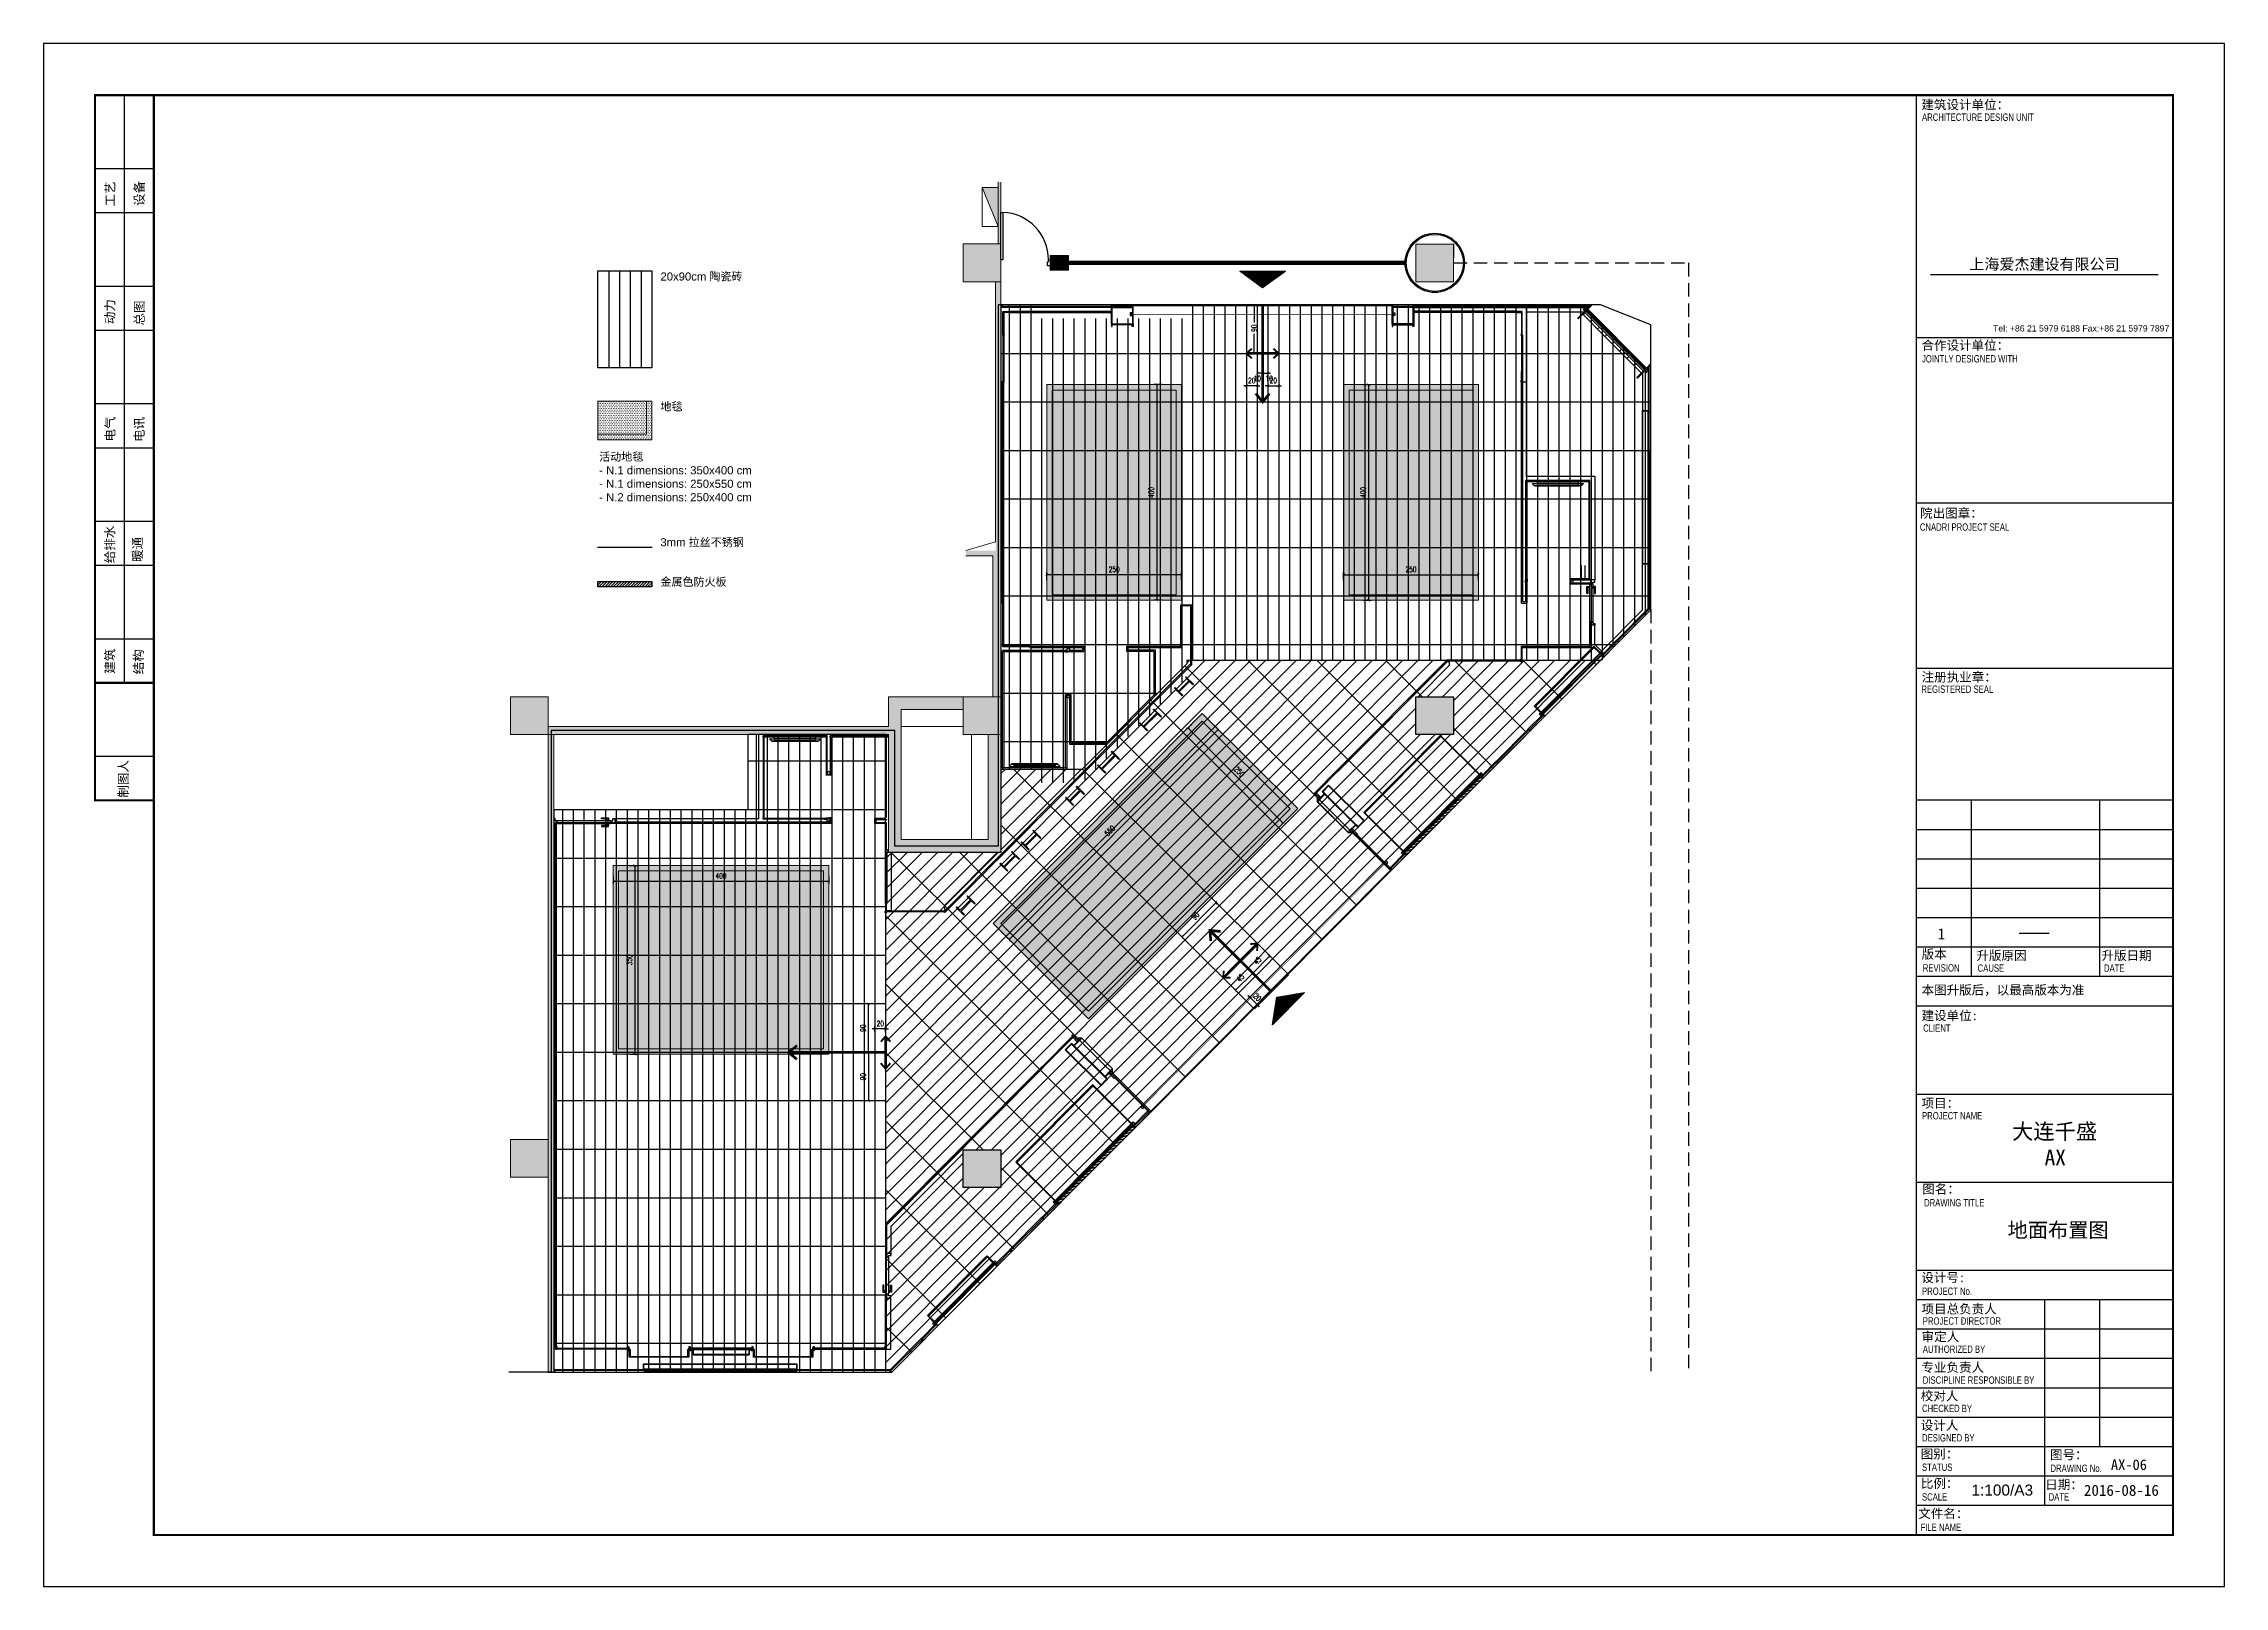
# Model space of a CAD drawing. Header units: millimetres. Extents: x 5896 to 6381, y 4295 to 4378.
# Drawn here: x 6138.36 to 6178.83, y 4349.11 to 4377.73 of the extents above; entities that cross this region are included whole.
import ezdxf

# ---------------------------------------------------------------- set-up
doc = ezdxf.new("R2010")
doc.units = ezdxf.units.MM
for name, pattern in [('DASHDOT2', [0.5, 0.25, -0.125, 0, -0.125]), ('HIDDEN', [0.375, 0.25, -0.125]), ('NASCOSTA', [0.375, 0.25, -0.125]), ('PHANTOM2', [1.25, 0.625, -0.125, 0.125, -0.125, 0.125, -0.125]), ('TRATTEGGIATA', [0.75, 0.5, -0.25])]:
    doc.linetypes.add(name, pattern=pattern)
for name, color, linetype in [('1_AVT', 1, 'Continuous'), ('A-GLAZING', 2, 'Continuous'), ('ax-arredo sez', 6, 'Continuous'), ('AXlogo', 6, 'Continuous'), ('floor-quote', 2, 'Continuous'), ('floor-testi', 11, 'Continuous'), ('floor-tiles', 11, 'Continuous'), ('GA_X DIM', 8, 'Continuous'), ('Pareti02', 3, 'Continuous'), ('Piani', 6, 'Continuous'), ('piani-rossi', 1, 'Continuous'), ('R-PIANI', 6, 'Continuous'), ('R-PROIEZIONI', 2, 'NASCOSTA'), ('sezioni 02', 3, 'Continuous'), ('Urban', 6, 'Continuous'), ('图框', 254, 'Continuous')]:
    doc.layers.add(name, color=color, linetype=linetype)
doc.layers.add('floor-ALU', color=7, linetype='Continuous', true_color=0x8080fe)
for name, color, linetype, lineweight, true_color in [('floor-Carpet', 7, 'Continuous', 9, 0xe60073), ('R-HATCH', 7, 'Continuous', 9, 0xbababa), ('R-WALL', 7, 'Continuous', 9, 0xbababa)]:
    doc.layers.add(name, color=color, linetype=linetype, lineweight=lineweight, true_color=true_color)
doc.layers.add('R-BORDER', color=7, linetype='PHANTOM2', true_color=0xdb0000, plot=False)
doc.layers.add('R-PLANT', color=1, linetype='Continuous', lineweight=9)
doc.styles.add('ARIAL', font='Arial.ttf')
doc.styles.add('FUGUE', font='Arial.ttf')
doc.styles.add('HT', font='')
doc.styles.add('SIMPLEX', font='SIMPLEX.SHX', dxfattribs={"width": 0.65})
doc.styles.get("Standard").update_dxf_attribs({"font": 'Arial.ttf'})
doc.styles.add('图签-仿宋', font='')
doc.styles.add('图签-黑体', font='')
doc.styles.get('HT').set_extended_font_data('SimHei')
doc.styles.get('图签-仿宋').set_extended_font_data('FangSong_GB2312')
doc.styles.get('图签-黑体').set_extended_font_data('SimHei')
doc.dimstyles.new('METRI', dxfattribs={"dimtxt": 0.2, "dimasz": 0.1, "dimexe": 0.1, "dimexo": 0.0625, "dimgap": 0.09, "dimtad": 1, "dimdec": 0, "dimzin": 0, "dimdsep": 46, "dimtxsty": 'SIMPLEX', "dimblk": 'LINEET2S', "dimcen": 0.09, "dimdle": 0.1, "dimclrt": 3, "dimadec": 0, "dimazin": 0, "dimtfac": 1, "dimtdec": 0, "dimtix": 1, "dimtmove": 2, "dimatfit": 3, "dimldrblk": 'LINEET2S', "dimfxl": 0.1, "dimfxlon": 1, "dimtolj": 1, "dimarcsym": 0})
pattern_1 = [(0, (5870.272384, 4279.728902), (0.015625, 0.03125), [0, -0.03125])]
pattern_2 = [(0, (5870.272384, 4279.978902), (0.015625, 0.03125), [0, -0.03125])]
pattern_3 = [(18, (5840.795325, 4279.728902), (-0.0115881373, 0.0356646194), [])]

msp = doc.modelspace()

# ---------------------------------------------------------------- texts
at = {"layer": 'floor-testi', "char_height": 0.15, "attachment_point": 1, "style": 'SIMPLEX'}
for s, insert, width in [('{\\fArial|b0|i0|c0|p34;\\W1;20x90cm \\fSimSun|b0|i0|c134|p2;陶瓷砖}', (6149.81, 4373.482), 5.35386), ('{\\fSimSun|b0|i0|c134|p2;\\W1;\\C3;地毯}', (6149.809, 4371.07), 8.24754), ('{\\fSimSun|b0|i0|c134|p2;\\W1;\\C3;活动地毯\\fArial|b0|i0|c0|p34;\\P- N.1 dimensions: 350x400 cm\\P- N.1 dimensions: 250x550 cm\\P- N.2 dimensions: 250x400 cm}', (6148.673, 4370.138), 8.24754), ('{\\fArial|b0|i0|c0|p34;\\W1;3mm \\fSimSun|b0|i0|c134|p2;拉丝不锈钢}', (6149.809, 4368.553), 8.24754), ('{\\fSimSun|b0|i0|c134|p2;\\W1;金属色防火板}', (6149.809, 4367.819), 8.24754)]:
    msp.add_mtext(s, dxfattribs=dict(at, insert=insert, width=width))
at = {"layer": '图框', "insert": (6174.807, 4355.706), "char_height": 0.27513, "attachment_point": 4}
msp.add_mtext_dynamic_manual_height_columns('{\\fSimSun|b0|i0|c134|p2;地面布置图}', width=1669.25803, gutter_width=1, heights=[0], dxfattribs=at)
at = {"layer": '图框', "insert": (6176.726, 4351.368), "char_height": 0.19652, "width": 0.10228, "attachment_point": 4}
msp.add_mtext('{\\fSimSun|b0|i0|c0|p2;A\\fSimSun|b0|i0|c134|p2;X\\fSimSun|b0|i0|c0|p2;-0\\fSimSun|b0|i0|c134|p2;6}', dxfattribs=at)

# ---------------------------------------------------------------- blocks, each defined once
blk = doc.blocks.new('_ArchTick')
at = {"color": 0, "linetype": 'ByBlock', "const_width": 0.15}
blk.add_lwpolyline([(-0.5, -0.5), (0.5, 0.5)], dxfattribs=at)
blk = doc.blocks.new('*D365')
at = {"layer": 'DEFPOINTS', "color": 0, "transparency": 16777216}
for p in [(6160.845, 4360.14), (6160.886, 4359.897), (6160.987, 4359.998)]:
    blk.add_point(p, dxfattribs=at)
at = {"layer": 'floor-quote', "color": 0, "lineweight": -2, "transparency": 16777216}
for p, q in [((6160.81, 4360.104), (6160.709, 4360.003)), ((6160.745, 4360.038), (6160.709, 4360.074)), ((6160.745, 4360.038), (6160.886, 4359.897)), ((6160.952, 4359.963), (6160.851, 4359.862)), ((6160.886, 4359.897), (6160.922, 4359.862))]:
    blk.add_line(p, q, dxfattribs=at)
at = {"layer": 'floor-quote', "color": 0, "lineweight": -2, "transparency": 16777216, "xscale": 0.05, "yscale": 0.05, "zscale": 0.05}
for p, rotation in [((6160.745, 4360.038), 315.1089947115133), ((6160.886, 4359.897), 135.1089947115133)]:
    blk.add_blockref('_ArchTick', p, dxfattribs=dict(at, rotation=rotation))
at = {"layer": 'floor-quote', "color": 10, "transparency": 16777216, "insert": (6160.886, 4360.039), "char_height": 0.1, "attachment_point": 5, "rotation": 315.109, "style": 'SIMPLEX'}
blk.add_mtext('\\A1;20', dxfattribs=at)
blk = doc.blocks.new('LINEET2S')
blk.add_line((-1, 0), (0, 0))
at = {"color": 5}
blk.add_line((0.5, 0.5), (-0.5, -0.5), dxfattribs=at)
blk = doc.blocks.new('*D366')
at = {"layer": 'DEFPOINTS', "color": 0, "transparency": 16777216}
for p in [(6160.983, 4371.739), (6161.083, 4371.758), (6161.083, 4371.615)]:
    blk.add_point(p, dxfattribs=at)
at = {"layer": 'floor-quote', "color": 0, "lineweight": -2, "transparency": 16777216}
for p, q in [((6160.983, 4371.615), (6160.933, 4371.615)), ((6160.983, 4371.689), (6160.983, 4371.565)), ((6160.983, 4371.615), (6161.083, 4371.615)), ((6161.083, 4371.708), (6161.083, 4371.565)), ((6161.083, 4371.615), (6161.133, 4371.615))]:
    blk.add_line(p, q, dxfattribs=at)
at = {"layer": 'floor-quote', "color": 0, "lineweight": -2, "transparency": 16777216, "xscale": 0.05, "yscale": 0.05, "zscale": 0.05}
blk.add_blockref('_ArchTick', (6160.983, 4371.615), dxfattribs=at)
at = {"layer": 'floor-quote', "color": 0, "lineweight": -2, "transparency": 16777216, "xscale": 0.05, "yscale": 0.05, "zscale": 0.05, "rotation": 180}
blk.add_blockref('_ArchTick', (6161.083, 4371.615), dxfattribs=at)
at = {"layer": 'floor-quote', "color": 10, "transparency": 16777216, "insert": (6161.104, 4371.515), "char_height": 0.1, "attachment_point": 5, "style": 'SIMPLEX'}
blk.add_mtext('\\A1;10', dxfattribs=at)
blk = doc.blocks.new('*D367')
at = {"layer": 'DEFPOINTS', "color": 0, "transparency": 16777216}
for p in [(6160.883, 4371.758), (6160.883, 4371.615), (6160.983, 4371.739)]:
    blk.add_point(p, dxfattribs=at)
at = {"layer": 'floor-quote', "color": 0, "lineweight": -2, "transparency": 16777216}
for p, q in [((6160.883, 4371.708), (6160.883, 4371.565)), ((6160.983, 4371.615), (6160.883, 4371.615)), ((6160.983, 4371.689), (6160.983, 4371.565))]:
    blk.add_line(p, q, dxfattribs=at)
at = {"layer": 'floor-quote', "color": 0, "lineweight": -2, "transparency": 16777216, "xscale": 0.05, "yscale": 0.05, "zscale": 0.05, "rotation": 180}
blk.add_blockref('_ArchTick', (6160.883, 4371.615), dxfattribs=at)
at = {"layer": 'floor-quote', "color": 0, "lineweight": -2, "transparency": 16777216, "xscale": 0.05, "yscale": 0.05, "zscale": 0.05}
blk.add_blockref('_ArchTick', (6160.983, 4371.615), dxfattribs=at)
at = {"layer": 'floor-quote', "color": 10, "transparency": 16777216, "insert": (6160.886, 4371.515), "char_height": 0.1, "attachment_point": 5, "style": 'SIMPLEX'}
blk.add_mtext('\\A1;10', dxfattribs=at)
blk = doc.blocks.new('*D368')
at = {"layer": 'DEFPOINTS', "color": 0, "transparency": 16777216}
for p in [(6161.083, 4371.522), (6161.283, 4371.522), (6161.283, 4371.379)]:
    blk.add_point(p, dxfattribs=at)
at = {"layer": 'floor-quote', "color": 0, "lineweight": -2, "transparency": 16777216}
for p, q in [((6161.083, 4371.379), (6161.033, 4371.379)), ((6161.083, 4371.472), (6161.083, 4371.329)), ((6161.083, 4371.379), (6161.283, 4371.379)), ((6161.283, 4371.472), (6161.283, 4371.329)), ((6161.283, 4371.379), (6161.333, 4371.379))]:
    blk.add_line(p, q, dxfattribs=at)
at = {"layer": 'floor-quote', "color": 0, "lineweight": -2, "transparency": 16777216, "xscale": 0.05, "yscale": 0.05, "zscale": 0.05}
blk.add_blockref('_ArchTick', (6161.083, 4371.379), dxfattribs=at)
at = {"layer": 'floor-quote', "color": 0, "lineweight": -2, "transparency": 16777216, "xscale": 0.05, "yscale": 0.05, "zscale": 0.05, "rotation": 180}
blk.add_blockref('_ArchTick', (6161.283, 4371.379), dxfattribs=at)
at = {"layer": 'floor-quote', "color": 10, "transparency": 16777216, "insert": (6161.183, 4371.479), "char_height": 0.1, "attachment_point": 5, "style": 'SIMPLEX'}
blk.add_mtext('\\A1;20', dxfattribs=at)
blk = doc.blocks.new('*D369')
at = {"layer": 'DEFPOINTS', "color": 0, "transparency": 16777216}
for p in [(6160.683, 4371.522), (6160.683, 4371.379), (6160.883, 4371.522)]:
    blk.add_point(p, dxfattribs=at)
at = {"layer": 'floor-quote', "color": 0, "lineweight": -2, "transparency": 16777216}
for p, q in [((6160.683, 4371.379), (6160.633, 4371.379)), ((6160.683, 4371.472), (6160.683, 4371.329)), ((6160.883, 4371.379), (6160.683, 4371.379)), ((6160.883, 4371.472), (6160.883, 4371.329)), ((6160.883, 4371.379), (6160.933, 4371.379))]:
    blk.add_line(p, q, dxfattribs=at)
at = {"layer": 'floor-quote', "color": 0, "lineweight": -2, "transparency": 16777216, "xscale": 0.05, "yscale": 0.05, "zscale": 0.05}
blk.add_blockref('_ArchTick', (6160.683, 4371.379), dxfattribs=at)
at = {"layer": 'floor-quote', "color": 0, "lineweight": -2, "transparency": 16777216, "xscale": 0.05, "yscale": 0.05, "zscale": 0.05, "rotation": 180}
blk.add_blockref('_ArchTick', (6160.883, 4371.379), dxfattribs=at)
at = {"layer": 'floor-quote', "color": 10, "transparency": 16777216, "insert": (6160.783, 4371.479), "char_height": 0.1, "attachment_point": 5, "style": 'SIMPLEX'}
blk.add_mtext('\\A1;20', dxfattribs=at)
blk = doc.blocks.new('*D370')
at = {"layer": 'DEFPOINTS', "color": 0, "transparency": 16777216}
for p in [(6160.983, 4372.881), (6160.828, 4371.981), (6160.983, 4371.981)]:
    blk.add_point(p, dxfattribs=at)
at = {"layer": 'floor-quote', "color": 0, "lineweight": -2, "transparency": 16777216}
for p, q in [((6160.928, 4372.881), (6160.778, 4372.881)), ((6160.828, 4372.881), (6160.828, 4372.551)), ((6160.828, 4371.981), (6160.828, 4372.346)), ((6160.928, 4371.981), (6160.778, 4371.981))]:
    blk.add_line(p, q, dxfattribs=at)
at = {"layer": 'floor-quote', "color": 0, "lineweight": -2, "transparency": 16777216, "xscale": 0.05, "yscale": 0.05, "zscale": 0.05}
for p, rotation in [((6160.828, 4372.881), 90), ((6160.828, 4371.981), 270)]:
    blk.add_blockref('_ArchTick', p, dxfattribs=dict(at, rotation=rotation))
at = {"layer": 'floor-quote', "color": 10, "transparency": 16777216, "insert": (6160.828, 4372.448), "char_height": 0.1, "attachment_point": 5, "rotation": 90, "style": 'SIMPLEX'}
blk.add_mtext('\\A1;90', dxfattribs=at)
blk = doc.blocks.new('*D371')
at = {"layer": 'DEFPOINTS', "color": 0, "transparency": 16777216}
for p in [(6160.801, 4360.486), (6160.537, 4360.114), (6160.855, 4360.432)]:
    blk.add_point(p, dxfattribs=at)
at = {"layer": 'floor-quote', "color": 0, "lineweight": -2, "transparency": 16777216}
for p, q in [((6160.483, 4360.168), (6160.801, 4360.486)), ((6160.819, 4360.468), (6160.765, 4360.522)), ((6160.502, 4360.149), (6160.448, 4360.203))]:
    blk.add_line(p, q, dxfattribs=at)
at = {"layer": 'floor-quote', "color": 0, "lineweight": -2, "transparency": 16777216, "xscale": 0.05, "yscale": 0.05, "zscale": 0.05}
for p, rotation in [((6160.801, 4360.486), 45.1089947115135), ((6160.483, 4360.168), 225.1089947115135)]:
    blk.add_blockref('_ArchTick', p, dxfattribs=dict(at, rotation=rotation))
at = {"layer": 'floor-quote', "color": 10, "transparency": 16777216, "insert": (6160.571, 4360.398), "char_height": 0.1, "attachment_point": 5, "rotation": 45.109, "style": 'SIMPLEX'}
blk.add_mtext('\\A1;45', dxfattribs=at)
blk = doc.blocks.new('*D372')
at = {"layer": 'DEFPOINTS', "color": 0, "transparency": 16777216}
for p in [(6161.118, 4360.805), (6161.172, 4360.751), (6160.855, 4360.432)]:
    blk.add_point(p, dxfattribs=at)
at = {"layer": 'floor-quote', "color": 0, "lineweight": -2, "transparency": 16777216}
for p, q in [((6160.819, 4360.468), (6160.765, 4360.522)), ((6160.801, 4360.486), (6161.118, 4360.805)), ((6161.137, 4360.787), (6161.083, 4360.84))]:
    blk.add_line(p, q, dxfattribs=at)
at = {"layer": 'floor-quote', "color": 0, "lineweight": -2, "transparency": 16777216, "xscale": 0.05, "yscale": 0.05, "zscale": 0.05}
for p, rotation in [((6160.801, 4360.486), 225.1089947115873), ((6161.118, 4360.805), 45.10899471158731)]:
    blk.add_blockref('_ArchTick', p, dxfattribs=dict(at, rotation=rotation))
at = {"layer": 'floor-quote', "color": 10, "transparency": 16777216, "insert": (6160.889, 4360.716), "char_height": 0.1, "attachment_point": 5, "rotation": 45.109, "style": 'SIMPLEX'}
blk.add_mtext('\\A1;45', dxfattribs=at)
blk = doc.blocks.new('*D373')
at = {"layer": 'DEFPOINTS', "color": 0, "transparency": 16777216}
for p in [(6160.125, 4361.794), (6160.181, 4361.739), (6159.545, 4361.102)]:
    blk.add_point(p, dxfattribs=at)
at = {"layer": 'floor-quote', "color": 0, "lineweight": -2, "transparency": 16777216}
for p, q in [((6159.49, 4361.157), (6160.125, 4361.794)), ((6160.145, 4361.775), (6160.09, 4361.83)), ((6159.51, 4361.137), (6159.455, 4361.192))]:
    blk.add_line(p, q, dxfattribs=at)
at = {"layer": 'floor-quote', "color": 0, "lineweight": -2, "transparency": 16777216, "xscale": 0.05, "yscale": 0.05, "zscale": 0.05}
for p, rotation in [((6160.125, 4361.794), 45.10899471159522), ((6159.49, 4361.157), 225.1089947115952)]:
    blk.add_blockref('_ArchTick', p, dxfattribs=dict(at, rotation=rotation))
at = {"layer": 'floor-quote', "color": 10, "transparency": 16777216, "insert": (6159.737, 4361.546), "char_height": 0.1, "attachment_point": 5, "rotation": 45.109, "style": 'SIMPLEX'}
blk.add_mtext('\\A1;90', dxfattribs=at)
blk = doc.blocks.new('*D374')
at = {"layer": 'DEFPOINTS', "color": 0, "transparency": 16777216}
for p in [(6153.789, 4359.452), (6153.789, 4359.342), (6153.989, 4359.342)]:
    blk.add_point(p, dxfattribs=at)
at = {"layer": 'floor-quote', "color": 0, "lineweight": -2, "transparency": 16777216}
for p, q in [((6153.789, 4359.452), (6153.739, 4359.452)), ((6153.789, 4359.392), (6153.789, 4359.502)), ((6153.989, 4359.452), (6153.789, 4359.452)), ((6153.989, 4359.392), (6153.989, 4359.502)), ((6153.989, 4359.452), (6154.039, 4359.452))]:
    blk.add_line(p, q, dxfattribs=at)
at = {"layer": 'floor-quote', "color": 0, "lineweight": -2, "transparency": 16777216, "xscale": 0.05, "yscale": 0.05, "zscale": 0.05}
blk.add_blockref('_ArchTick', (6153.789, 4359.452), dxfattribs=at)
at = {"layer": 'floor-quote', "color": 0, "lineweight": -2, "transparency": 16777216, "xscale": 0.05, "yscale": 0.05, "zscale": 0.05, "rotation": 180}
blk.add_blockref('_ArchTick', (6153.989, 4359.452), dxfattribs=at)
at = {"layer": 'floor-quote', "color": 10, "transparency": 16777216, "insert": (6153.889, 4359.552), "char_height": 0.1, "attachment_point": 5, "style": 'SIMPLEX'}
blk.add_mtext('\\A1;20', dxfattribs=at)
blk = doc.blocks.new('*D375')
at = {"layer": 'DEFPOINTS', "color": 0, "transparency": 16777216}
for p in [(6153.669, 4359.915), (6153.789, 4359.915), (6153.789, 4359.015)]:
    blk.add_point(p, dxfattribs=at)
at = {"layer": 'floor-quote', "color": 0, "lineweight": -2, "transparency": 16777216}
for p, q in [((6153.739, 4359.915), (6153.619, 4359.915)), ((6153.669, 4359.015), (6153.669, 4359.915)), ((6153.739, 4359.015), (6153.619, 4359.015))]:
    blk.add_line(p, q, dxfattribs=at)
at = {"layer": 'floor-quote', "color": 0, "lineweight": -2, "transparency": 16777216, "xscale": 0.05, "yscale": 0.05, "zscale": 0.05}
for p, rotation in [((6153.669, 4359.915), 90), ((6153.669, 4359.015), 270)]:
    blk.add_blockref('_ArchTick', p, dxfattribs=dict(at, rotation=rotation))
at = {"layer": 'floor-quote', "color": 10, "transparency": 16777216, "insert": (6153.569, 4359.465), "char_height": 0.1, "attachment_point": 5, "rotation": 90, "style": 'SIMPLEX'}
blk.add_mtext('\\A1;90', dxfattribs=at)
blk = doc.blocks.new('*D376')
at = {"layer": 'DEFPOINTS', "color": 0, "transparency": 16777216}
for p in [(6153.789, 4359.015), (6153.669, 4358.115), (6153.789, 4358.115)]:
    blk.add_point(p, dxfattribs=at)
at = {"layer": 'floor-quote', "color": 0, "lineweight": -2, "transparency": 16777216}
for p, q in [((6153.739, 4359.015), (6153.619, 4359.015)), ((6153.669, 4359.015), (6153.669, 4358.115)), ((6153.739, 4358.115), (6153.619, 4358.115))]:
    blk.add_line(p, q, dxfattribs=at)
at = {"layer": 'floor-quote', "color": 0, "lineweight": -2, "transparency": 16777216, "xscale": 0.05, "yscale": 0.05, "zscale": 0.05}
for p, rotation in [((6153.669, 4359.015), 90), ((6153.669, 4358.115), 270)]:
    blk.add_blockref('_ArchTick', p, dxfattribs=dict(at, rotation=rotation))
at = {"layer": 'floor-quote', "color": 10, "transparency": 16777216, "insert": (6153.569, 4358.565), "char_height": 0.1, "attachment_point": 5, "rotation": 90, "style": 'SIMPLEX'}
blk.add_mtext('\\A1;90', dxfattribs=at)
blk = doc.blocks.new('*D377')
at = {"layer": 'DEFPOINTS', "color": 0, "transparency": 16777216}
for p in [(6148.934, 4362.482), (6152.934, 4362.482), (6152.934, 4362.191)]:
    blk.add_point(p, dxfattribs=at)
at = {"layer": 'floor-quote', "color": 0, "lineweight": -2, "transparency": 16777216}
for p, q in [((6148.934, 4362.291), (6148.934, 4362.141)), ((6148.934, 4362.191), (6152.934, 4362.191)), ((6152.934, 4362.291), (6152.934, 4362.141))]:
    blk.add_line(p, q, dxfattribs=at)
at = {"layer": 'floor-quote', "color": 0, "lineweight": -2, "transparency": 16777216, "xscale": 0.05, "yscale": 0.05, "zscale": 0.05, "rotation": 180}
blk.add_blockref('_ArchTick', (6148.934, 4362.191), dxfattribs=at)
at = {"layer": 'floor-quote', "color": 0, "lineweight": -2, "transparency": 16777216, "xscale": 0.05, "yscale": 0.05, "zscale": 0.05}
blk.add_blockref('_ArchTick', (6152.934, 4362.191), dxfattribs=at)
at = {"layer": 'floor-quote', "color": 10, "transparency": 16777216, "insert": (6150.934, 4362.291), "char_height": 0.1, "attachment_point": 5, "style": 'SIMPLEX'}
blk.add_mtext('\\A1;400', dxfattribs=at)
blk = doc.blocks.new('*D378')
at = {"layer": 'DEFPOINTS', "color": 0, "transparency": 16777216}
for p in [(6148.934, 4362.482), (6148.934, 4358.982), (6149.333, 4358.982)]:
    blk.add_point(p, dxfattribs=at)
at = {"layer": 'floor-quote', "color": 0, "lineweight": -2, "transparency": 16777216}
for p, q in [((6149.233, 4362.482), (6149.383, 4362.482)), ((6149.333, 4362.482), (6149.333, 4358.982)), ((6149.233, 4358.982), (6149.383, 4358.982))]:
    blk.add_line(p, q, dxfattribs=at)
at = {"layer": 'floor-quote', "color": 0, "lineweight": -2, "transparency": 16777216, "xscale": 0.05, "yscale": 0.05, "zscale": 0.05}
for p, rotation in [((6149.333, 4362.482), 90), ((6149.333, 4358.982), 270)]:
    blk.add_blockref('_ArchTick', p, dxfattribs=dict(at, rotation=rotation))
at = {"layer": 'floor-quote', "color": 10, "transparency": 16777216, "insert": (6149.233, 4360.732), "char_height": 0.1, "attachment_point": 5, "rotation": 90, "style": 'SIMPLEX'}
blk.add_mtext('\\A1;350', dxfattribs=at)
blk = doc.blocks.new('*D379')
at = {"layer": 'DEFPOINTS', "color": 0, "transparency": 16777216}
for p in [(6159.864, 4365.301), (6160.161, 4365.005), (6155.982, 4361.405)]:
    blk.add_point(p, dxfattribs=at)
at = {"layer": 'floor-quote', "color": 0, "lineweight": -2, "transparency": 16777216}
for p, q in [((6156.28, 4361.108), (6160.161, 4365.005)), ((6160.091, 4365.076), (6160.197, 4364.97)), ((6156.209, 4361.179), (6156.315, 4361.073))]:
    blk.add_line(p, q, dxfattribs=at)
at = {"layer": 'floor-quote', "color": 0, "lineweight": -2, "transparency": 16777216, "xscale": 0.05, "yscale": 0.05, "zscale": 0.05}
for p, rotation in [((6160.161, 4365.005), 45.10899472162969), ((6156.28, 4361.108), 225.1089947216297)]:
    blk.add_blockref('_ArchTick', p, dxfattribs=dict(at, rotation=rotation))
at = {"layer": 'floor-quote', "color": 10, "transparency": 16777216, "insert": (6158.15, 4363.127), "char_height": 0.1, "attachment_point": 5, "rotation": 45.109, "style": 'SIMPLEX'}
blk.add_mtext('\\A1;550', dxfattribs=at)
blk = doc.blocks.new('*D380')
at = {"layer": 'DEFPOINTS', "color": 0, "transparency": 16777216}
for p in [(6159.864, 4365.301), (6161.635, 4363.537), (6161.368, 4363.269)]:
    blk.add_point(p, dxfattribs=at)
at = {"layer": 'floor-quote', "color": 0, "lineweight": -2, "transparency": 16777216}
for p, q in [((6159.668, 4365.104), (6159.562, 4364.998)), ((6159.597, 4365.033), (6161.368, 4363.269)), ((6161.439, 4363.34), (6161.333, 4363.234))]:
    blk.add_line(p, q, dxfattribs=at)
at = {"layer": 'floor-quote', "color": 0, "lineweight": -2, "transparency": 16777216, "xscale": 0.05, "yscale": 0.05, "zscale": 0.05}
for p, rotation in [((6159.597, 4365.033), 135.1089947216094), ((6161.368, 4363.269), 315.1089947216094)]:
    blk.add_blockref('_ArchTick', p, dxfattribs=dict(at, rotation=rotation))
at = {"layer": 'floor-quote', "color": 10, "transparency": 16777216, "insert": (6160.553, 4364.222), "char_height": 0.1, "attachment_point": 5, "rotation": 315.109, "style": 'SIMPLEX'}
blk.add_mtext('\\A1;250', dxfattribs=at)
blk = doc.blocks.new('*D381')
at = {"layer": 'DEFPOINTS', "color": 0, "transparency": 16777216}
for p in [(6162.488, 4371.401), (6162.488, 4367.401), (6162.949, 4367.401)]:
    blk.add_point(p, dxfattribs=at)
at = {"layer": 'floor-quote', "color": 0, "lineweight": -2, "transparency": 16777216}
for p, q in [((6162.849, 4371.401), (6162.999, 4371.401)), ((6162.949, 4371.401), (6162.949, 4367.401)), ((6162.849, 4367.401), (6162.999, 4367.401))]:
    blk.add_line(p, q, dxfattribs=at)
at = {"layer": 'floor-quote', "color": 0, "lineweight": -2, "transparency": 16777216, "xscale": 0.05, "yscale": 0.05, "zscale": 0.05}
for p, rotation in [((6162.949, 4371.401), 90), ((6162.949, 4367.401), 270)]:
    blk.add_blockref('_ArchTick', p, dxfattribs=dict(at, rotation=rotation))
at = {"layer": 'floor-quote', "color": 10, "transparency": 16777216, "insert": (6162.849, 4369.401), "char_height": 0.1, "attachment_point": 5, "rotation": 90, "style": 'SIMPLEX'}
blk.add_mtext('\\A1;400', dxfattribs=at)
blk = doc.blocks.new('*D382')
at = {"layer": 'DEFPOINTS', "color": 0, "transparency": 16777216}
for p in [(6164.988, 4367.874), (6162.488, 4367.401), (6164.988, 4367.401)]:
    blk.add_point(p, dxfattribs=at)
at = {"layer": 'floor-quote', "color": 0, "lineweight": -2, "transparency": 16777216}
for p, q in [((6162.488, 4367.774), (6162.488, 4367.924)), ((6162.488, 4367.874), (6164.988, 4367.874)), ((6164.988, 4367.774), (6164.988, 4367.924))]:
    blk.add_line(p, q, dxfattribs=at)
at = {"layer": 'floor-quote', "color": 0, "lineweight": -2, "transparency": 16777216, "xscale": 0.05, "yscale": 0.05, "zscale": 0.05, "rotation": 180}
blk.add_blockref('_ArchTick', (6162.488, 4367.874), dxfattribs=at)
at = {"layer": 'floor-quote', "color": 0, "lineweight": -2, "transparency": 16777216, "xscale": 0.05, "yscale": 0.05, "zscale": 0.05}
blk.add_blockref('_ArchTick', (6164.988, 4367.874), dxfattribs=at)
at = {"layer": 'floor-quote', "color": 10, "transparency": 16777216, "insert": (6163.738, 4367.974), "char_height": 0.1, "attachment_point": 5, "style": 'SIMPLEX'}
blk.add_mtext('\\A1;250', dxfattribs=at)
blk = doc.blocks.new('*D383')
at = {"layer": 'DEFPOINTS', "color": 0, "transparency": 16777216}
for p in [(6159.479, 4371.401), (6159.018, 4367.401), (6159.479, 4367.401)]:
    blk.add_point(p, dxfattribs=at)
at = {"layer": 'floor-quote', "color": 0, "lineweight": -2, "transparency": 16777216}
for p, q in [((6159.118, 4371.401), (6158.968, 4371.401)), ((6159.018, 4371.401), (6159.018, 4367.401)), ((6159.118, 4367.401), (6158.968, 4367.401))]:
    blk.add_line(p, q, dxfattribs=at)
at = {"layer": 'floor-quote', "color": 0, "lineweight": -2, "transparency": 16777216, "xscale": 0.05, "yscale": 0.05, "zscale": 0.05}
for p, rotation in [((6159.018, 4371.401), 90), ((6159.018, 4367.401), 270)]:
    blk.add_blockref('_ArchTick', p, dxfattribs=dict(at, rotation=rotation))
at = {"layer": 'floor-quote', "color": 10, "transparency": 16777216, "insert": (6158.918, 4369.401), "char_height": 0.1, "attachment_point": 5, "rotation": 90, "style": 'SIMPLEX'}
blk.add_mtext('\\A1;400', dxfattribs=at)
blk = doc.blocks.new('*D384')
at = {"layer": 'DEFPOINTS', "color": 0, "transparency": 16777216}
for p in [(6156.979, 4367.874), (6156.979, 4367.401), (6159.479, 4367.401)]:
    blk.add_point(p, dxfattribs=at)
at = {"layer": 'floor-quote', "color": 0, "lineweight": -2, "transparency": 16777216}
for p, q in [((6156.979, 4367.774), (6156.979, 4367.924)), ((6159.479, 4367.874), (6156.979, 4367.874)), ((6159.479, 4367.774), (6159.479, 4367.924))]:
    blk.add_line(p, q, dxfattribs=at)
at = {"layer": 'floor-quote', "color": 0, "lineweight": -2, "transparency": 16777216, "xscale": 0.05, "yscale": 0.05, "zscale": 0.05, "rotation": 180}
blk.add_blockref('_ArchTick', (6156.979, 4367.874), dxfattribs=at)
at = {"layer": 'floor-quote', "color": 0, "lineweight": -2, "transparency": 16777216, "xscale": 0.05, "yscale": 0.05, "zscale": 0.05}
blk.add_blockref('_ArchTick', (6159.479, 4367.874), dxfattribs=at)
at = {"layer": 'floor-quote', "color": 10, "transparency": 16777216, "insert": (6158.229, 4367.974), "char_height": 0.1, "attachment_point": 5, "style": 'SIMPLEX'}
blk.add_mtext('\\A1;250', dxfattribs=at)
blk = doc.blocks.new('tukuang')
at = {"layer": '图框'}
for p, q in [((155.6, 1739.4), (155.6, 2870.7)), ((3606.1, 2870.7), (3606.1, 99)), ((99, 2729.3), (212.1, 2729.3)), ((99, 2644.4), (212.1, 2644.4)), ((3634.3, 2525.2), (4072.7, 2525.2)), ((99, 2503), (212.1, 2503)), ((99, 2418.2), (212.1, 2418.2)), ((3606.1, 2404), (4101, 2404)), ((99, 2276.8), (212.1, 2276.8)), ((99, 2191.9), (212.1, 2191.9)), ((3606.1, 2085.9), (4101, 2085.9)), ((99, 2050.5), (212.1, 2050.5)), ((99, 1965.7), (212.1, 1965.7)), ((99, 1824.2), (212.1, 1824.2)), ((3606.1, 1767.7), (4101, 1767.7)), ((99, 1598), (212.1, 1598)), ((4101, 1513.1), (3606.1, 1513.1)), ((3712.1, 1513.1), (3712.1, 1173.7)), ((3959.6, 1513.1), (3959.6, 1173.7)), ((4101, 1456.6), (3606.1, 1456.6)), ((4101, 1400), (3606.1, 1400)), ((4101, 1343.4), (3606.1, 1343.4)), ((4101, 1286.9), (3606.1, 1286.9)), ((4101, 1230.3), (3606.1, 1230.3)), ((3804.6, 1257.4), (3862.4, 1257.4)), ((4101, 1173.7), (3606.1, 1173.7)), ((3606.1, 1117.2), (4101, 1117.2)), ((3606.1, 947.5), (4101, 947.5)), ((3606.1, 777.8), (4101, 777.8)), ((4101, 608.1), (3606.1, 608.1)), ((4101, 551.5), (3606.1, 551.5)), ((3853.5, 551.5), (3853.5, 155.6)), ((3959.6, 551.5), (3959.6, 268.7)), ((4101, 494.9), (3606.1, 494.9)), ((4101, 438.4), (3606.1, 438.4)), ((4101, 381.8), (3606.1, 381.8)), ((4101, 325.3), (3606.1, 325.3)), ((4101, 268.7), (3606.1, 268.7)), ((4101, 212.1), (3606.1, 212.1)), ((4101, 155.6), (3606.1, 155.6))]:
    blk.add_line(p, q, dxfattribs=at)
blk.add_lwpolyline([(0, 0), (4200, 0), (4200, 2969.7), (0, 2969.7)], close=True, dxfattribs=at)
at = {"layer": '图框', "const_width": 4.24}
for points in [[(99, 1511), (99, 2872.8)], [(99, 2870.7), (212.1, 2870.7)], [(99, 1739.4), (212.1, 1739.4)], [(99, 1513.1), (212.1, 1513.1)]]:
    blk.add_lwpolyline(points, dxfattribs=at)
blk.add_lwpolyline([(212.1, 2870.7), (4101, 2870.7), (4101, 99), (212.1, 99)], close=True, dxfattribs=at)
at = {"layer": '图框'}
for s, height, style, p in [('建筑设计单位：', 17.68, 'HT', (3616.6, 2843.5)), ('合作设计单位：', 17.68, 'HT', (3616.7, 2380.2)), ('院出图章：', 17.68, '图签-黑体', (3614.1, 2057)), ('注册执业章：', 17.68, '图签-黑体', (3616.9, 1741.7)), ('1', 21.2, '图签-仿宋', (3647.7, 1245.3)), ('版本', 17.68, '图签-黑体', (3616.9, 1208.3)), ('升版原因', 17.68, '图签-黑体', (3722.5, 1205.7)), ('升版日期', 17.68, '图签-黑体', (3963.4, 1205.7)), ('本图升版后，以最高版本为准', 17.677, '图签-黑体', (3616.9, 1139.3)), ('建设单位:', 17.68, '图签-黑体', (3616.8, 1089.8)), ('项目：', 17.68, '图签-黑体', (3616.8, 921.4)), ('图名：', 17.68, '图签-黑体', (3618.2, 756)), ('设计号:', 17.68, '图签-黑体', (3616.3, 585.7)), ('项目总负责人', 17.68, '图签-黑体', (3616.9, 525.2)), ('审定人', 17.68, '图签-黑体', (3616.9, 471.9)), ('专业负责人', 17.68, '图签-黑体', (3616.6, 412.8)), ('校对人', 17.68, '图签-黑体', (3615.3, 357.8)), ('设计人', 17.68, '图签-黑体', (3615.3, 301.3)), ('图别：', 17.68, '图签-黑体', (3615.3, 246.1)), ('图号：', 17.68, '图签-黑体', (3864.1, 244.6)), ('比例：', 17.68, '图签-黑体', (3615.4, 189.4)), ('日期：', 17.68, '图签-黑体', (3855.1, 187.1)), ('文件名：', 17.68, '图签-黑体', (3610.6, 131.4))]:
    blk.add_text(s, height=height, dxfattribs=dict(at, style=style)).set_placement(p)
at = {"layer": '图框', "style": 'ARIAL', "width": 0.75}
for s, height, p in [('ARCHITECTURE DESIGN UNIT', 14.141, (3617.7, 2821.1)), ('JOINTLY DESIGNED WITH', 14.141, (3617.7, 2356)), ('CNADRI PROJECT SEAL', 14.141, (3613.6, 2032.1)), ('REGISTERED SEAL', 14.141, (3616.4, 1720)), ('REVISION', 14.14, (3619.2, 1183.5)), ('CAUSE', 14.14, (3724.8, 1183.1)), ('DATE', 14.14, (3968.2, 1183.1)), ('CLIENT', 14.14, (3619.9, 1067.6)), ('PROJECT NAME', 14.141, (3617.7, 898.9)), ('DRAWING TITLE', 14.141, (3621.7, 731.4)), ('PROJECT No.', 14.141, (3617.7, 561.1)), ('PROJECT DIRECTOR', 14.141, (3619.2, 503.8)), ('AUTHORIZED BY', 14.141, (3619.2, 449.5)), ('DISCIPLINE RESPONSIBLE BY', 14.141, (3619.2, 390)), ('CHECKED BY', 14.14, (3617.7, 335.5)), ('DESIGNED BY', 14.141, (3617.7, 278.9)), ('STATUS', 14.14, (3617.7, 222.3)), ('DRAWING No.', 14.141, (3865.1, 220.2)), ('SCALE', 14.14, (3617.7, 165.1)), ('DATE', 14.14, (3861.6, 165.1)), ('FILE NAME', 14.14, (3614.9, 106.8))]:
    blk.add_text(s, height=height, dxfattribs=at).set_placement(p)
at = {"layer": '图框'}
for s, style, p in [('工艺', '图签-黑体', (136.9, 2656.3)), ('设备', '图签-黑体', (193.1, 2657.2)), ('动力', '图签-黑体', (136.3, 2429.7)), ('总图', '图签-黑体', (193.1, 2427.1)), ('电气', '图签-黑体', (136.9, 2203.8)), ('电讯', '图签-黑体', (193.1, 2202.8)), ('给排水', '图签-黑体', (136.3, 1969.5)), ('暖通', 'HT', (189.6, 1971.9)), ('建筑', '图签-黑体', (136.4, 1756.9)), ('结构', '图签-黑体', (191.7, 1755.6)), ('制图人', '图签-黑体', (162.3, 1518.2))]:
    blk.add_text(s, height=17.68, rotation=90, dxfattribs=dict(at, style=style)).set_placement(p)
at = {"layer": '图框', "insert": (3853.5, 2544), "char_height": 21.212, "width": 494.949, "attachment_point": 5, "line_spacing_factor": 0.66852, "style": 'FUGUE'}
blk.add_mtext('{\\fLiSu|b0|i0|c134|p49;\\C251;上海爱杰建设有限公司}', dxfattribs=at)
at = {"layer": '图框', "insert": (3754.5, 2415.4), "char_height": 21.647, "attachment_point": 7, "line_spacing_factor": 0.66852, "style": 'FUGUE'}
blk.add_mtext('{\\H0.55168x;\\C7;Tel: +86 21 5979 6188 Fax:+86 21 5979 7897}', dxfattribs=at)
at = {"layer": '图框', "insert": (3669.6, 890.8), "char_height": 30, "width": 393.518, "attachment_point": 1, "style": 'ARIAL'}
blk.add_mtext('\\pi121.59;{\\fSimSun|b0|i0|c134|p2;\\C7;大连千盛\\P\\pi184.27;AX}', dxfattribs=at)
at = {"layer": '图框', "attachment_point": 4}
for s, insert, char_height, width in [('1:100/A3', (3713, 185.2), 21.21, 119.272), ('{\\fSTSong|b0|i0|c0|p2;\\C7;201\\fSTSong|b0|i0|c134|p2;6-08\\fSTSong|b0|i0|c0|p2;-\\fSTSong|b0|i0|c134|p2;16}', (3929.5, 184.7), 21.2121, 11.04)]:
    blk.add_mtext(s, dxfattribs=dict(at, insert=insert, char_height=char_height, width=width))

# ---------------------------------------------------------------- dimensions: what is measured, and where the dimension line sits
at = {"layer": 'floor-quote'}
for base, p1, p2, angle, picture, middle in [((6160.828, 4371.981), (6160.983, 4372.881), (6160.983, 4371.981), 270, '*D370', (6160.828, 4372.448)), ((6160.883, 4371.615), (6160.983, 4371.739), (6160.883, 4371.758), 180, '*D367', (6160.886, 4371.515))]:
    dim = msp.add_linear_dim(base=base, p1=p1, p2=p2, angle=angle, dimstyle='METRI', override={"dimtxt": 0.1, "dimasz": 0.05, "dimexe": 0.05, "dimexo": 0.05, "dimgap": 0.05, "dimlfac": 100, "dimzin": 8, "dimblk": 'ArchTick', "dimblk1": 'ArchTick', "dimblk2": 'LINEET2S', "dimdle": 0, "dimclrt": 10}, dxfattribs=at)
    dim.commit()
    dim.dimension.update_dxf_attribs({"geometry": picture, "text_midpoint": middle, "dimtype": 160})
for base, p1, p2, angle, override, picture, middle in [((6159.018, 4367.401), (6159.479, 4371.401), (6159.479, 4367.401), 90, {"dimtxt": 0.1, "dimasz": 0.05, "dimexe": 0.05, "dimexo": 0.05, "dimgap": 0.05, "dimdec": 0, "dimlfac": 100, "dimzin": 8, "dimblk": 'ArchTick', "dimblk1": 'ArchTick', "dimblk2": 'LINEET2S', "dimdle": 0, "dimclrt": 10}, '*D383', (6158.918, 4369.401)), ((6162.949, 4367.401), (6162.488, 4371.401), (6162.488, 4367.401), 90, {"dimtxt": 0.1, "dimasz": 0.05, "dimexe": 0.05, "dimexo": 0.05, "dimgap": 0.05, "dimdec": 0, "dimlfac": 100, "dimzin": 8, "dimblk": 'ArchTick', "dimblk1": 'ArchTick', "dimblk2": 'LINEET2S', "dimdle": 0, "dimclrt": 10}, '*D381', (6162.849, 4369.401)), ((6156.979, 4367.874), (6159.479, 4367.401), (6156.979, 4367.401), 180, {"dimtxt": 0.1, "dimasz": 0.05, "dimexe": 0.05, "dimexo": 0.05, "dimgap": 0.05, "dimdec": 0, "dimlfac": 100, "dimzin": 8, "dimblk": 'ArchTick', "dimblk1": 'ArchTick', "dimblk2": 'LINEET2S', "dimdle": 0, "dimclrt": 10}, '*D384', (6158.229, 4367.974)), ((6149.333, 4358.982), (6148.934, 4362.482), (6148.934, 4358.982), 90, {"dimtxt": 0.1, "dimasz": 0.05, "dimexe": 0.05, "dimexo": 0.05, "dimgap": 0.05, "dimdec": 0, "dimlfac": 100, "dimzin": 8, "dimblk": 'ArchTick', "dimblk1": 'ArchTick', "dimblk2": 'LINEET2S', "dimdle": 0, "dimclrt": 10}, '*D378', (6149.233, 4360.732)), ((6161.118, 4360.805), (6160.855, 4360.432), (6161.172, 4360.751), 225.109, {"dimtxt": 0.1, "dimasz": 0.05, "dimexe": 0.05, "dimexo": 0.05, "dimgap": 0.05, "dimlfac": 100, "dimzin": 8, "dimblk": 'ArchTick', "dimblk1": 'ArchTick', "dimblk2": 'LINEET2S', "dimdle": 0, "dimclrt": 10}, '*D372', (6160.889, 4360.716)), ((6160.886, 4359.897), (6160.845, 4360.14), (6160.987, 4359.998), 315.109, {"dimtxt": 0.1, "dimasz": 0.05, "dimexe": 0.05, "dimexo": 0.05, "dimgap": 0.05, "dimlfac": 100, "dimzin": 8, "dimblk": 'ArchTick', "dimblk1": 'ArchTick', "dimblk2": 'LINEET2S', "dimdle": 0, "dimclrt": 10}, '*D365', (6160.886, 4360.039)), ((6153.669, 4359.915), (6153.789, 4359.015), (6153.789, 4359.915), 90, {"dimtxt": 0.1, "dimasz": 0.05, "dimexe": 0.05, "dimexo": 0.05, "dimgap": 0.05, "dimlfac": 100, "dimzin": 8, "dimblk": 'ArchTick', "dimblk1": 'ArchTick', "dimblk2": 'LINEET2S', "dimdle": 0, "dimclrt": 10}, '*D375', (6153.569, 4359.465)), ((6153.669, 4358.115), (6153.789, 4359.015), (6153.789, 4358.115), 90, {"dimtxt": 0.1, "dimasz": 0.05, "dimexe": 0.05, "dimexo": 0.05, "dimgap": 0.05, "dimlfac": 100, "dimzin": 8, "dimblk": 'ArchTick', "dimblk1": 'ArchTick', "dimblk2": 'LINEET2S', "dimdle": 0, "dimclrt": 10}, '*D376', (6153.569, 4358.565))]:
    dim = msp.add_linear_dim(base=base, p1=p1, p2=p2, angle=angle, dimstyle='METRI', override=override, dxfattribs=at)
    dim.commit()
    dim.dimension.update_dxf_attribs({"geometry": picture, "text_midpoint": middle})
for base, p1, p2, override, picture, middle in [((6160.683, 4371.379), (6160.883, 4371.522), (6160.683, 4371.522), {"dimtxt": 0.1, "dimasz": 0.05, "dimexe": 0.05, "dimexo": 0.05, "dimgap": 0.05, "dimlfac": 100, "dimzin": 8, "dimblk": 'ArchTick', "dimblk1": 'ArchTick', "dimblk2": 'LINEET2S', "dimdle": 0, "dimclrt": 10}, '*D369', (6160.783, 4371.479)), ((6161.283, 4371.379), (6161.083, 4371.522), (6161.283, 4371.522), {"dimtxt": 0.1, "dimasz": 0.05, "dimexe": 0.05, "dimexo": 0.05, "dimgap": 0.05, "dimlfac": 100, "dimzin": 8, "dimblk": 'ArchTick', "dimblk1": 'ArchTick', "dimblk2": 'LINEET2S', "dimdle": 0, "dimclrt": 10}, '*D368', (6161.183, 4371.479)), ((6164.988, 4367.874), (6162.488, 4367.401), (6164.988, 4367.401), {"dimtxt": 0.1, "dimasz": 0.05, "dimexe": 0.05, "dimexo": 0.05, "dimgap": 0.05, "dimdec": 0, "dimlfac": 100, "dimzin": 8, "dimblk": 'ArchTick', "dimblk1": 'ArchTick', "dimblk2": 'LINEET2S', "dimdle": 0, "dimclrt": 10}, '*D382', (6163.738, 4367.974)), ((6152.934, 4362.191), (6148.934, 4362.482), (6152.934, 4362.482), {"dimtxt": 0.1, "dimasz": 0.05, "dimexe": 0.05, "dimexo": 0.05, "dimgap": 0.05, "dimdec": 0, "dimlfac": 100, "dimzin": 8, "dimblk": 'ArchTick', "dimblk1": 'ArchTick', "dimblk2": 'LINEET2S', "dimdle": 0, "dimclrt": 10}, '*D377', (6150.934, 4362.291)), ((6153.789, 4359.452), (6153.989, 4359.342), (6153.789, 4359.342), {"dimtxt": 0.1, "dimasz": 0.05, "dimexe": 0.05, "dimexo": 0.05, "dimgap": 0.05, "dimlfac": 100, "dimzin": 8, "dimblk": 'ArchTick', "dimblk1": 'ArchTick', "dimblk2": 'LINEET2S', "dimdle": 0, "dimclrt": 10}, '*D374', (6153.889, 4359.552))]:
    dim = msp.add_linear_dim(base=base, p1=p1, p2=p2, dimstyle='METRI', override=override, dxfattribs=at)
    dim.commit()
    dim.dimension.update_dxf_attribs({"geometry": picture, "text_midpoint": middle})
dim = msp.add_linear_dim(base=(6161.083, 4371.615), p1=(6160.983, 4371.739), p2=(6161.083, 4371.758), dimstyle='METRI', override={"dimtxt": 0.1, "dimasz": 0.05, "dimexe": 0.05, "dimexo": 0.05, "dimgap": 0.05, "dimlfac": 100, "dimzin": 8, "dimblk": 'ArchTick', "dimblk1": 'ArchTick', "dimblk2": 'LINEET2S', "dimdle": 0, "dimclrt": 10}, dxfattribs=at)
dim.commit()
dim.dimension.update_dxf_attribs({"geometry": '*D366', "text_midpoint": (6161.104, 4371.515), "dimtype": 160})
for p1, p2, distance, override, picture, middle in [((6155.982, 4361.405), (6159.864, 4365.301), -0.419, {"dimtxt": 0.1, "dimasz": 0.05, "dimexe": 0.05, "dimexo": 0.05, "dimgap": 0.05, "dimdec": 0, "dimlfac": 100, "dimzin": 8, "dimblk": 'ArchTick', "dimblk1": 'ArchTick', "dimblk2": 'LINEET2S', "dimdle": 0, "dimclrt": 10}, '*D379', (6158.15, 4363.127)), ((6159.864, 4365.301), (6161.635, 4363.537), -0.378, {"dimtxt": 0.1, "dimasz": 0.05, "dimexe": 0.05, "dimexo": 0.05, "dimgap": 0.05, "dimdec": 0, "dimlfac": 100, "dimzin": 8, "dimblk": 'ArchTick', "dimblk1": 'ArchTick', "dimblk2": 'LINEET2S', "dimdle": 0, "dimclrt": 10}, '*D380', (6160.553, 4364.222)), ((6159.545, 4361.102), (6160.181, 4361.739), 0.078, {"dimtxt": 0.1, "dimasz": 0.05, "dimexe": 0.05, "dimexo": 0.05, "dimgap": 0.05, "dimlfac": 100, "dimzin": 8, "dimblk": 'ArchTick', "dimblk1": 'ArchTick', "dimblk2": 'LINEET2S', "dimdle": 0, "dimclrt": 10}, '*D373', (6159.737, 4361.546)), ((6160.537, 4360.114), (6160.855, 4360.432), 0.076, {"dimtxt": 0.1, "dimasz": 0.05, "dimexe": 0.05, "dimexo": 0.05, "dimgap": 0.05, "dimlfac": 100, "dimzin": 8, "dimblk": 'ArchTick', "dimblk1": 'ArchTick', "dimblk2": 'LINEET2S', "dimdle": 0, "dimclrt": 10}, '*D371', (6160.571, 4360.398))]:
    dim = msp.add_aligned_dim(p1=p1, p2=p2, distance=distance, dimstyle='METRI', override=override, dxfattribs=at)
    dim.commit()
    dim.dimension.update_dxf_attribs({"geometry": picture, "text_midpoint": middle})

# ---------------------------------------------------------------- hatches: boundary and pattern name
at = {"layer": 'floor-ALU'}
h = msp.add_hatch(color=256, dxfattribs=at)
h.dxf.hatch_style = 1
h.paths.add_polyline_path([(6163.388, 4372.881), (6158.579, 4372.881), (6158.579, 4372.871), (6163.388, 4372.871)])
h = msp.add_hatch(color=256, dxfattribs=at)
h.dxf.hatch_style = 1
h.paths.add_polyline_path([(6149.65, 4368.383), (6148.65, 4368.383), (6148.65, 4368.388), (6149.65, 4368.388)])
h = msp.add_hatch(dxfattribs=at)
h.set_pattern_fill('ANSI31', color=256, scale=0.3)
h.set_pattern_definition([(45, (6112.983095, 4344.42548), (-0.026516504, 0.026516504), [])])
h.paths.add_polyline_path([(6149.65, 4367.649), (6148.65, 4367.649), (6148.65, 4367.749), (6149.65, 4367.749)])
h = msp.add_hatch(dxfattribs=at)
h.set_pattern_fill('ANSI31', color=256, scale=0.3, angle=333)
h.set_pattern_definition(pattern_3)
h.paths.add_polyline_path([(6165.072, 4364.099), (6165.037, 4364.134), (6163.625, 4362.718), (6163.661, 4362.682)])
h = msp.add_hatch(color=256, dxfattribs=at)
h.dxf.hatch_style = 1
h.paths.add_polyline_path([(6163.378, 4362.399), (6158.898, 4357.901), (6158.891, 4357.908), (6163.371, 4362.406)])
h = msp.add_hatch(dxfattribs=at)
h.set_pattern_fill('ANSI31', color=256, scale=0.3, angle=333)
h.set_pattern_definition(pattern_3)
h.paths.add_polyline_path([(6158.616, 4357.618), (6158.58, 4357.653), (6157.169, 4356.236), (6157.204, 4356.201)])
at = {"layer": 'floor-Carpet'}
h = msp.add_hatch(dxfattribs=at)
h.set_pattern_fill('DOTS', color=256, scale=0.5)
h.set_pattern_definition(pattern_2)
h.paths.add_polyline_path([(6156.979, 4367.401), (6159.479, 4367.401), (6159.479, 4371.401), (6156.979, 4371.401)])
h = msp.add_hatch(dxfattribs=at)
h.set_pattern_fill('DOTS', color=256, scale=0.5)
h.set_pattern_definition(pattern_2)
h.paths.add_polyline_path([(6164.988, 4367.401), (6162.488, 4367.401), (6162.488, 4371.401), (6164.988, 4371.401)])
h = msp.add_hatch(dxfattribs=at)
h.set_pattern_fill('DOTS', color=256, scale=0.5)
h.set_pattern_definition([(0, (5956.983572, 4270.738027), (0.015625, 0.03125), [0, -0.03125])])
h.paths.add_polyline_path([(6149.65, 4371.092), (6148.65, 4371.092), (6148.65, 4370.38), (6149.65, 4370.38)])
h = msp.add_hatch(dxfattribs=at)
h.set_pattern_fill('DOTS', color=256, scale=0.5)
h.set_pattern_definition(pattern_1)
h.paths.add_polyline_path([(6157.753, 4359.64), (6161.635, 4363.537), (6159.864, 4365.301), (6155.982, 4361.405)])
h = msp.add_hatch(dxfattribs=at)
h.set_pattern_fill('DOTS', color=256, scale=0.5)
h.set_pattern_definition(pattern_1)
h.paths.add_polyline_path([(6148.934, 4358.982), (6152.934, 4358.982), (6152.934, 4362.482), (6148.934, 4362.482)])
at = {"layer": 'Piani'}
h = msp.add_hatch(dxfattribs=at)
h.set_pattern_fill('ACET-2D-ACET-2D-ACET-2D-ACET-2D-AC', color=256, scale=0.041472, style=0)
h.set_pattern_definition([(45, (6020.650953, 4577.337689), (-0.00366564155, 0.00366564155), [])])
h.paths.add_polyline_path([(6161.406, 4373.503), (6160.983, 4373.198), (6160.561, 4373.503)])
h = msp.add_hatch(dxfattribs=at)
h.set_pattern_fill('ACET-2D-ACET-2D-ACET-2D-ACET-2D-AC', color=256, scale=0.041472, angle=-134.891, style=0)
h.set_pattern_definition([(270.1089947, (6404.913142, 4315.384449), (0.00518399062, 9.8616e-06), [])])
h.paths.add_polyline_path([(6161.167, 4359.525), (6161.249, 4360.039), (6161.763, 4360.124)])
at = {"layer": 'R-HATCH', "ltscale": 10000}
h = msp.add_hatch(color=256, dxfattribs=at)
h.dxf.hatch_style = 1
h.paths.add_polyline_path([(6156.129, 4375.156), (6156.079, 4375.156), (6156.079, 4374.011), (6156.129, 4374.011)])
h = msp.add_hatch(color=256, dxfattribs=at)
h.dxf.hatch_style = 1
h.paths.add_polyline_path([(6163.829, 4364.911), (6164.529, 4364.911), (6164.529, 4365.611), (6163.829, 4365.611)])
h.paths.add_polyline_path([(6164.529, 4373.309), (6164.529, 4374.009), (6163.829, 4374.009), (6163.829, 4373.309)])
h.paths.add_polyline_path([(6155.429, 4373.311), (6155.429, 4374.011), (6156.129, 4374.011), (6156.129, 4373.311)])
h.paths.add_polyline_path([(6156.129, 4364.911), (6156.129, 4365.611), (6155.429, 4365.611), (6155.429, 4364.911)])
h.paths.add_polyline_path([(6156.129, 4356.51), (6156.129, 4357.21), (6155.429, 4357.21), (6155.429, 4356.51)])
h.paths.add_polyline_path([(6147.729, 4356.701), (6147.729, 4357.401), (6147.029, 4357.401), (6147.029, 4356.701)])
h.paths.add_polyline_path([(6147.029, 4365.611), (6147.729, 4365.611), (6147.729, 4364.911), (6147.029, 4364.911)])
h = msp.add_hatch(color=256, dxfattribs=at)
h.dxf.hatch_style = 1
h.paths.add_polyline_path([(6157.384, 4373.796), (6157.044, 4373.796), (6157.044, 4373.526), (6157.384, 4373.526), (6157.384, 4373.626), (6157.334, 4373.626), (6157.334, 4373.696), (6157.384, 4373.696)])
h = msp.add_hatch(color=256, dxfattribs=at)
h.dxf.hatch_style = 1
h.paths.add_polyline_path([(6156.129, 4368.223), (6156.129, 4373.311), (6156.029, 4373.311), (6156.029, 4368.323), (6155.479, 4368.323), (6155.479, 4368.223), (6155.979, 4368.223), (6155.979, 4365.613), (6156.129, 4365.613)])
h = msp.add_hatch(color=256, dxfattribs=at)
h.dxf.hatch_style = 1
h.paths.add_polyline_path([(6154.279, 4365.373), (6155.429, 4365.373), (6155.429, 4365.613), (6154.039, 4365.613), (6154.039, 4365.061), (6147.729, 4365.061), (6147.729, 4364.911), (6154.039, 4364.911), (6154.039, 4362.723), (6156.129, 4362.723), (6156.129, 4364.911), (6155.889, 4364.911), (6155.889, 4362.963), (6154.279, 4362.963)])
h = msp.add_hatch(color=256, dxfattribs=at)
h.dxf.hatch_style = 1
h.paths.add_polyline_path([(6147.729, 4353.086), (6147.729, 4364.911), (6147.829, 4364.911), (6147.829, 4353.086)])
at = {"layer": 'R-PLANT', "ltscale": 10000}
h = msp.add_hatch(color=1, dxfattribs=at)
h.dxf.hatch_style = 1
h.paths.add_polyline_path([(6156.079, 4375.056), (6155.779, 4375.056), (6156.079, 4374.336)])

# ---------------------------------------------------------------- linework, layer by layer
at = {"layer": '1_AVT', "ltscale": 10000}
msp.add_line((6156.164, 4374.596, 1.05), (6156.164, 4374.546, 1.05), dxfattribs=at)
at = {"layer": 'A-GLAZING', "color": 1}
for p, q in [((6166.984, 4372.765), (6168.071, 4371.674)), ((6168.106, 4371.709), (6167.02, 4372.8)), ((6167.241, 4366.418), (6166.154, 4365.327)), ((6166.19, 4365.292), (6167.277, 4366.383)), ((6163.59, 4362.753), (6165.001, 4364.17)), ((6165.037, 4364.134), (6163.625, 4362.718)), ((6158.545, 4357.689), (6157.133, 4356.272)), ((6157.169, 4356.236), (6158.58, 4357.653)), ((6154.894, 4354.023), (6155.98, 4355.114)), ((6156.016, 4355.079), (6154.929, 4353.988))]:
    msp.add_line(p, q, dxfattribs=at)
at = {"layer": 'A-GLAZING', "color": 252, "linetype": 'TRATTEGGIATA', "true_color": 0x8c8c8c, "const_width": 0.01, "elevation": 0}
for points in [[(6158.557, 4372.706), (6163.41, 4372.706)], [(6158.774, 4358.025), (6163.254, 4362.522)]]:
    msp.add_lwpolyline(points, dxfattribs=at)
at = {"layer": 'A-GLAZING', "elevation": 0}
for points in [[(6166.978, 4372.79), (6166.994, 4372.806), (6167.003, 4372.797), (6166.987, 4372.781)], [(6168.087, 4371.679), (6168.087, 4371.679), (6168.089, 4371.679), (6168.101, 4371.69), (6168.101, 4371.693), (6168.101, 4371.693), (6167.003, 4372.795), (6167.001, 4372.795), (6166.989, 4372.783), (6166.989, 4372.781)], [(6166.159, 4365.311), (6166.159, 4365.311), (6166.159, 4365.309), (6166.171, 4365.297), (6166.174, 4365.297), (6166.174, 4365.297), (6167.272, 4366.399), (6167.272, 4366.401), (6167.26, 4366.413), (6167.257, 4366.413)], [(6167.266, 4366.424), (6167.283, 4366.408), (6167.274, 4366.399), (6167.257, 4366.415)], [(6166.148, 4365.302), (6166.165, 4365.285), (6166.174, 4365.294), (6166.157, 4365.311)], [(6165.018, 4364.165), (6165.018, 4364.165), (6165.02, 4364.165), (6165.032, 4364.153), (6165.032, 4364.151), (6165.032, 4364.151), (6163.609, 4362.723), (6163.607, 4362.723), (6163.595, 4362.734), (6163.595, 4362.737)], [(6165.027, 4364.176), (6165.043, 4364.16), (6165.034, 4364.151), (6165.018, 4364.167)], [(6163.584, 4362.728), (6163.6, 4362.711), (6163.609, 4362.72), (6163.593, 4362.737)], [(6157.138, 4356.255), (6157.138, 4356.255), (6157.138, 4356.253), (6157.15, 4356.241), (6157.153, 4356.241), (6157.153, 4356.241), (6158.575, 4357.669), (6158.575, 4357.672), (6158.563, 4357.684), (6158.561, 4357.684)], [(6158.57, 4357.695), (6158.586, 4357.678), (6158.577, 4357.669), (6158.561, 4357.686)], [(6157.127, 4356.246), (6157.144, 4356.23), (6157.153, 4356.239), (6157.136, 4356.255)], [(6155.997, 4355.109), (6155.997, 4355.109), (6155.999, 4355.109), (6156.011, 4355.097), (6156.011, 4355.095), (6156.011, 4355.095), (6154.913, 4353.993), (6154.911, 4353.993), (6154.899, 4354.005), (6154.899, 4354.007)], [(6156.006, 4355.121), (6156.022, 4355.104), (6156.013, 4355.095), (6155.997, 4355.112)], [(6154.887, 4353.998), (6154.904, 4353.982), (6154.913, 4353.991), (6154.896, 4354.007)]]:
    msp.add_lwpolyline(points, close=True, dxfattribs=at)
at = {"layer": 'ax-arredo sez'}
for p, q in [((6157.179, 4372.756), (6157.179, 4372.741)), ((6166.083, 4369.568), (6166.083, 4369.598)), ((6166.843, 4369.568), (6166.083, 4369.568)), ((6166.843, 4369.568), (6166.843, 4369.598)), ((6165.788, 4366.266), (6165.788, 4366.551)), ((6165.803, 4366.266), (6165.803, 4366.536)), ((6151.929, 4364.831), (6151.929, 4364.861)), ((6152.689, 4364.831), (6151.929, 4364.831)), ((6152.689, 4364.831), (6152.689, 4364.861)), ((6157.134, 4364.321), (6156.374, 4364.321)), ((6156.374, 4364.321), (6156.374, 4364.291)), ((6157.134, 4364.321), (6157.134, 4364.291)), ((6161.948, 4363.824), (6162.358, 4364.237)), ((6161.958, 4363.814), (6162.369, 4364.226)), ((6147.864, 4362.779), (6147.864, 4363.273)), ((6147.879, 4362.779), (6147.879, 4363.273)), ((6153.989, 4363.261), (6153.789, 4363.261)), ((6154.004, 4363.276), (6153.804, 4363.276)), ((6153.989, 4362.779), (6153.989, 4363.261)), ((6154.004, 4362.779), (6154.004, 4363.276)), ((6153.989, 4355.835), (6153.989, 4355.223)), ((6154.004, 4355.835), (6154.004, 4355.223)), ((6153.989, 4353.513), (6153.989, 4354.523)), ((6154.004, 4353.513), (6154.004, 4354.523)), ((6147.864, 4353.513), (6147.864, 4354.379)), ((6147.879, 4353.528), (6147.879, 4354.379)), ((6147.864, 4353.513), (6147.879, 4353.513))]:
    msp.add_line(p, q, dxfattribs=at)
at = {"layer": 'ax-arredo sez', "elevation": 0}
for points in [[(6156.279, 4372.756), (6156.279, 4372.741), (6156.179, 4372.741), (6156.179, 4372.324), (6156.164, 4372.324), (6156.164, 4372.756), (6156.279, 4372.756)], [(6165.688, 4372.756), (6165.688, 4372.741), (6165.788, 4372.741), (6165.788, 4372.324), (6165.803, 4372.324), (6165.803, 4372.756), (6165.688, 4372.756)], [(6167.101, 4372.605), (6166.966, 4372.741), (6166.93, 4372.705), (6167.066, 4372.569)], [(6167.237, 4372.468), (6167.101, 4372.605), (6167.066, 4372.569), (6167.201, 4372.433)], [(6156.179, 4372.341), (6156.182, 4372.341), (6156.182, 4372.324), (6156.189, 4372.324), (6156.189, 4372.321), (6156.161, 4372.321), (6156.161, 4372.324), (6156.179, 4372.324)], [(6156.171, 4372.321), (6156.161, 4372.321), (6156.161, 4371.471), (6156.171, 4371.471)], [(6156.178, 4371.471), (6156.172, 4371.471), (6156.171, 4371.472), (6156.171, 4372.32), (6156.172, 4372.321), (6156.178, 4372.321), (6156.179, 4372.32), (6156.179, 4371.472)], [(6165.788, 4372.341), (6165.785, 4372.341), (6165.785, 4372.324), (6165.778, 4372.324), (6165.778, 4372.321), (6165.806, 4372.321), (6165.806, 4372.324), (6165.788, 4372.324)], [(6165.789, 4371.471), (6165.795, 4371.471), (6165.796, 4371.472), (6165.796, 4372.32), (6165.795, 4372.321), (6165.789, 4372.321), (6165.788, 4372.32), (6165.788, 4371.472)], [(6165.796, 4372.321), (6165.806, 4372.321), (6165.806, 4371.471), (6165.796, 4371.471)], [(6167.372, 4372.332), (6167.237, 4372.468), (6167.201, 4372.433), (6167.337, 4372.297)], [(6167.508, 4372.196), (6167.372, 4372.332), (6167.337, 4372.297), (6167.472, 4372.161)], [(6167.643, 4372.06), (6167.508, 4372.196), (6167.472, 4372.161), (6167.608, 4372.025)], [(6167.779, 4371.924), (6167.643, 4372.06), (6167.608, 4372.025), (6167.743, 4371.889)], [(6167.914, 4371.788), (6167.779, 4371.924), (6167.743, 4371.889), (6167.879, 4371.753)], [(6168.05, 4371.652), (6167.914, 4371.788), (6167.879, 4371.753), (6168.014, 4371.617)], [(6156.179, 4371.451), (6156.182, 4371.451), (6156.182, 4371.468), (6156.189, 4371.468), (6156.189, 4371.471), (6156.161, 4371.471), (6156.161, 4371.468), (6156.179, 4371.468)], [(6165.788, 4371.451), (6165.785, 4371.451), (6165.785, 4371.468), (6165.778, 4371.468), (6165.778, 4371.471), (6165.806, 4371.471), (6165.806, 4371.468), (6165.788, 4371.468)], [(6166.039, 4369.519), (6166.039, 4369.525), (6166.04, 4369.526), (6166.886, 4369.526), (6166.887, 4369.525), (6166.887, 4369.519), (6166.886, 4369.518), (6166.04, 4369.518)], [(6165.891, 4367.745), (6165.888, 4367.745), (6165.888, 4367.695), (6165.891, 4367.695)], [(6166.691, 4367.745), (6166.694, 4367.745), (6166.694, 4367.695), (6166.691, 4367.695)], [(6159.666, 4367.315), (6159.666, 4367.3), (6159.481, 4367.3), (6159.481, 4366.551), (6159.466, 4366.551), (6159.466, 4367.315), (6159.666, 4367.315)], [(6159.666, 4367.315), (6159.669, 4367.315), (6159.669, 4367.298), (6159.676, 4367.298), (6159.676, 4367.295), (6159.648, 4367.295), (6159.648, 4367.298), (6159.666, 4367.298)], [(6159.658, 4367.295), (6159.648, 4367.295), (6159.648, 4366.223), (6159.658, 4366.223)], [(6159.665, 4366.223), (6159.659, 4366.223), (6159.658, 4366.224), (6159.658, 4367.294), (6159.659, 4367.295), (6159.665, 4367.295), (6159.666, 4367.294), (6159.666, 4366.224)], [(6166.034, 4365.447), (6166.048, 4365.433), (6167.135, 4366.524), (6167.121, 4366.538)], [(6157.381, 4366.448), (6157.381, 4366.451), (6157.432, 4366.451), (6157.432, 4366.448)], [(6159.666, 4366.203), (6159.669, 4366.203), (6159.669, 4366.22), (6159.676, 4366.22), (6159.676, 4366.223), (6159.648, 4366.223), (6159.648, 4366.22), (6159.666, 4366.22)], [(6164.405, 4366.291), (6164.405, 4366.294), (6164.422, 4366.294), (6164.422, 4366.301), (6164.425, 4366.301), (6164.425, 4366.273), (6164.422, 4366.273), (6164.422, 4366.291)], [(6164.425, 4366.29), (6164.425, 4366.284), (6164.426, 4366.283), (6165.759, 4366.283), (6165.76, 4366.284), (6165.76, 4366.29), (6165.759, 4366.291), (6164.426, 4366.291)], [(6165.76, 4366.283), (6165.76, 4366.273), (6164.425, 4366.273), (6164.425, 4366.283)], [(6165.78, 4366.291), (6165.78, 4366.294), (6165.763, 4366.294), (6165.763, 4366.301), (6165.76, 4366.301), (6165.76, 4366.273), (6165.763, 4366.273), (6165.763, 4366.291)], [(6157.381, 4365.648), (6157.381, 4365.645), (6157.432, 4365.645), (6157.432, 4365.648)], [(6151.885, 4364.782), (6151.885, 4364.788), (6151.886, 4364.789), (6152.732, 4364.789), (6152.733, 4364.788), (6152.733, 4364.782), (6152.732, 4364.781), (6151.886, 4364.781)], [(6153.989, 4364.861), (6153.986, 4364.861), (6153.986, 4364.844), (6153.979, 4364.844), (6153.979, 4364.841), (6154.007, 4364.841), (6154.007, 4364.844), (6153.989, 4364.844)], [(6153.99, 4364.841), (6153.996, 4364.841), (6153.997, 4364.84), (6153.997, 4363.382), (6153.996, 4363.381), (6153.99, 4363.381), (6153.989, 4363.382), (6153.989, 4364.84)], [(6153.997, 4363.381), (6154.007, 4363.381), (6154.007, 4364.841), (6153.997, 4364.841)], [(6152.936, 4364.164), (6152.936, 4364.167), (6152.987, 4364.167), (6152.987, 4364.164)], [(6156.33, 4364.37), (6156.33, 4364.364), (6156.331, 4364.363), (6157.177, 4364.363), (6157.178, 4364.364), (6157.178, 4364.37), (6157.177, 4364.371), (6156.331, 4364.371)], [(6162.022, 4363.708), (6162.033, 4363.697), (6162.139, 4363.803), (6162.128, 4363.814)], [(6162.202, 4363.966), (6162.209, 4363.959), (6162.105, 4363.854), (6162.097, 4363.861)], [(6162.135, 4363.821), (6162.723, 4363.235), (6162.716, 4363.228), (6162.128, 4363.814)], [(6162.202, 4363.966), (6162.868, 4363.303), (6162.875, 4363.31), (6162.209, 4363.973)], [(6152.936, 4363.364), (6152.936, 4363.361), (6152.987, 4363.361), (6152.987, 4363.364)], [(6153.989, 4363.361), (6153.986, 4363.361), (6153.986, 4363.378), (6153.979, 4363.378), (6153.979, 4363.381), (6154.007, 4363.381), (6154.007, 4363.378), (6153.989, 4363.378)], [(6162.868, 4363.303), (6162.861, 4363.31), (6162.756, 4363.205), (6162.763, 4363.198)], [(6148.879, 4363.276), (6147.884, 4363.276), (6147.884, 4363.261), (6148.879, 4363.261)], [(6162.61, 4363.122), (6162.599, 4363.133), (6162.705, 4363.239), (6162.716, 4363.228)], [(6154.004, 4361.779), (6153.989, 4361.779), (6153.989, 4361.62), (6154.004, 4361.62)], [(6153.989, 4361.62), (6153.989, 4361.617), (6154.006, 4361.617), (6154.006, 4361.61), (6154.009, 4361.61), (6154.009, 4361.638), (6154.006, 4361.638), (6154.006, 4361.62)], [(6155.081, 4361.628), (6155.081, 4361.638), (6154.009, 4361.638), (6154.009, 4361.628)], [(6154.009, 4361.621), (6154.009, 4361.627), (6154.01, 4361.628), (6155.08, 4361.628), (6155.081, 4361.627), (6155.081, 4361.621), (6155.08, 4361.62), (6154.01, 4361.62)], [(6155.101, 4361.62), (6155.101, 4361.617), (6155.084, 4361.617), (6155.084, 4361.61), (6155.081, 4361.61), (6155.081, 4361.638), (6155.084, 4361.638), (6155.084, 4361.62)], [(6157.454, 4359.312), (6157.458, 4359.308), (6157.458, 4359.306), (6156.903, 4358.749), (6156.902, 4358.749), (6156.897, 4358.753), (6156.897, 4358.755), (6157.452, 4359.312)], [(6156.902, 4358.748), (6156.909, 4358.741), (6157.466, 4359.3), (6157.459, 4359.307)], [(6157.467, 4359.327), (6157.465, 4359.329), (6157.453, 4359.317), (6157.448, 4359.322), (6157.446, 4359.32), (6157.466, 4359.3), (6157.468, 4359.302), (6157.455, 4359.315)], [(6157.584, 4359.253), (6157.595, 4359.242), (6157.489, 4359.136), (6157.478, 4359.146)], [(6157.992, 4358.408), (6157.326, 4359.072), (6157.319, 4359.065), (6157.985, 4358.401)], [(6157.326, 4359.072), (6157.333, 4359.065), (6157.438, 4359.17), (6157.431, 4359.177)], [(6158.059, 4358.554), (6157.471, 4359.139), (6157.478, 4359.146), (6158.066, 4358.561)], [(6156.883, 4358.74), (6156.88, 4358.742), (6156.892, 4358.754), (6156.887, 4358.759), (6156.89, 4358.761), (6156.909, 4358.741), (6156.907, 4358.739), (6156.895, 4358.752)], [(6157.992, 4358.408), (6157.985, 4358.416), (6158.09, 4358.52), (6158.097, 4358.513)], [(6158.172, 4358.667), (6158.161, 4358.678), (6158.055, 4358.571), (6158.066, 4358.561)], [(6153.989, 4354.528), (6154.004, 4354.528), (6154.004, 4355.218), (6153.989, 4355.218)], [(6154.773, 4354.143), (6154.787, 4354.129), (6155.874, 4355.22), (6155.86, 4355.234)], [(6149.232, 4353.518), (6149.247, 4353.503), (6149.247, 4353.378), (6150.319, 4353.378), (6150.319, 4353.503), (6150.334, 4353.518), (6150.334, 4353.363), (6149.232, 4353.363)], [(6150.359, 4353.511), (6150.374, 4353.511), (6150.374, 4353.48), (6150.359, 4353.48)], [(6151.455, 4353.511), (6151.455, 4353.411), (6150.418, 4353.411), (6150.418, 4353.511), (6150.414, 4353.511), (6150.414, 4353.407), (6151.459, 4353.407), (6151.459, 4353.511)], [(6151.455, 4353.508), (6151.455, 4353.511), (6150.418, 4353.511), (6150.418, 4353.508)], [(6150.728, 4353.511), (6150.737, 4353.511), (6150.737, 4353.538), (6150.728, 4353.538)], [(6150.772, 4353.538), (6150.804, 4353.538), (6150.804, 4353.511), (6150.772, 4353.511)], [(6150.928, 4353.538), (6150.936, 4353.538), (6150.936, 4353.511), (6150.928, 4353.511)], [(6151.081, 4353.538), (6151.117, 4353.538), (6151.117, 4353.511), (6151.081, 4353.511)], [(6151.494, 4353.511), (6151.509, 4353.511), (6151.509, 4353.48), (6151.494, 4353.48)], [(6151.534, 4353.518), (6151.549, 4353.503), (6151.549, 4353.378), (6152.621, 4353.378), (6152.621, 4353.503), (6152.636, 4353.518), (6152.636, 4353.363), (6151.534, 4353.363)]]:
    msp.add_lwpolyline(points, close=True, dxfattribs=at)
for points in [[(6166.832, 4372.634), (6166.963, 4372.765), (6166.932, 4372.796), (6166.942, 4372.807), (6166.984, 4372.765), (6166.842, 4372.623), (6166.832, 4372.634)], [(6167.94, 4371.522), (6168.071, 4371.652), (6168.102, 4371.621), (6168.113, 4371.632), (6168.071, 4371.674), (6167.929, 4371.532), (6167.94, 4371.522)], [(6166.038, 4369.518), (6165.988, 4369.568), (6166.083, 4369.568), (6166.083, 4369.544), (6166.843, 4369.544), (6166.843, 4369.568), (6166.938, 4369.568), (6166.888, 4369.518), (6166.888, 4369.526), (6166.038, 4369.526), (6166.038, 4369.518)], [(6165.888, 4367.737), (6165.885, 4367.737), (6165.885, 4367.753), (6165.888, 4367.753), (6165.888, 4367.801), (6165.891, 4367.801), (6165.891, 4367.75), (6165.888, 4367.75), (6165.888, 4367.737)], [(6166.694, 4367.737), (6166.697, 4367.737), (6166.697, 4367.753), (6166.694, 4367.753), (6166.694, 4367.801), (6166.691, 4367.801), (6166.691, 4367.75), (6166.694, 4367.75), (6166.694, 4367.737)], [(6167.131, 4366.549), (6167.252, 4366.429), (6167.241, 4366.418), (6167.121, 4366.538), (6167.131, 4366.549)], [(6157.39, 4366.451), (6157.39, 4366.454), (6157.373, 4366.454), (6157.373, 4366.451), (6157.326, 4366.451), (6157.326, 4366.448), (6157.376, 4366.448), (6157.376, 4366.451), (6157.39, 4366.451)], [(6157.39, 4365.645), (6157.39, 4365.642), (6157.373, 4365.642), (6157.373, 4365.645), (6157.326, 4365.645), (6157.326, 4365.648), (6157.376, 4365.648), (6157.376, 4365.645), (6157.39, 4365.645)], [(6166.034, 4365.447), (6166.154, 4365.327), (6166.144, 4365.316), (6166.023, 4365.436), (6166.034, 4365.447)], [(6151.884, 4364.781), (6151.834, 4364.831), (6151.929, 4364.831), (6151.929, 4364.807), (6152.689, 4364.807), (6152.689, 4364.831), (6152.784, 4364.831), (6152.734, 4364.781), (6152.734, 4364.789), (6151.884, 4364.789), (6151.884, 4364.781)], [(6152.945, 4364.167), (6152.945, 4364.17), (6152.928, 4364.17), (6152.928, 4364.167), (6152.881, 4364.167), (6152.881, 4364.164), (6152.931, 4364.164), (6152.931, 4364.167), (6152.945, 4364.167)], [(6156.329, 4364.371), (6156.279, 4364.321), (6156.374, 4364.321), (6156.374, 4364.344), (6157.134, 4364.344), (6157.134, 4364.321), (6157.229, 4364.321), (6157.179, 4364.371), (6157.179, 4364.363), (6156.329, 4364.363), (6156.329, 4364.371)], [(6162.033, 4363.697), (6161.997, 4363.732), (6161.997, 4363.662), (6162.033, 4363.697)], [(6162.14, 4363.819), (6162.097, 4363.861), (6162.089, 4363.853), (6162.128, 4363.814), (6162.135, 4363.821), (6162.139, 4363.818), (6162.14, 4363.819)], [(6152.945, 4363.361), (6152.945, 4363.358), (6152.928, 4363.358), (6152.928, 4363.361), (6152.881, 4363.361), (6152.881, 4363.364), (6152.931, 4363.364), (6152.931, 4363.361), (6152.945, 4363.361)], [(6162.599, 4363.133), (6162.564, 4363.097), (6162.635, 4363.097), (6162.599, 4363.133)], [(6162.721, 4363.24), (6162.763, 4363.198), (6162.755, 4363.189), (6162.716, 4363.228), (6162.723, 4363.235), (6162.719, 4363.239), (6162.721, 4363.24)], [(6157.595, 4359.242), (6157.63, 4359.278), (6157.559, 4359.277), (6157.595, 4359.242)], [(6157.473, 4359.134), (6157.431, 4359.177), (6157.439, 4359.185), (6157.478, 4359.146), (6157.471, 4359.139), (6157.475, 4359.136), (6157.473, 4359.134)], [(6158.054, 4358.556), (6158.097, 4358.513), (6158.105, 4358.522), (6158.066, 4358.561), (6158.059, 4358.554), (6158.055, 4358.557), (6158.054, 4358.556)], [(6158.161, 4358.678), (6158.197, 4358.642), (6158.197, 4358.713), (6158.161, 4358.678)], [(6155.871, 4355.245), (6155.991, 4355.125), (6155.98, 4355.114), (6155.86, 4355.234), (6155.871, 4355.245)], [(6154.773, 4354.143), (6154.894, 4354.023), (6154.883, 4354.013), (6154.763, 4354.133), (6154.773, 4354.143)], [(6147.879, 4353.511), (6147.894, 4353.511), (6147.894, 4353.557), (6147.893, 4353.558), (6147.88, 4353.558), (6147.879, 4353.557), (6147.879, 4353.528), (6147.879, 4353.528), (6147.879, 4353.511)], [(6149.207, 4353.511), (6147.894, 4353.511), (6147.894, 4353.528), (6149.207, 4353.528)], [(6149.222, 4353.48), (6149.207, 4353.48), (6149.207, 4353.557), (6149.208, 4353.558), (6149.221, 4353.558), (6149.222, 4353.557), (6149.222, 4353.528), (6149.222, 4353.528), (6149.222, 4353.48)], [(6149.224, 4353.513), (6149.23, 4353.513), (6149.23, 4353.496), (6149.232, 4353.496), (6149.232, 4353.528), (6149.23, 4353.528), (6149.23, 4353.515), (6149.226, 4353.515), (6149.226, 4353.528), (6149.224, 4353.528), (6149.224, 4353.513)], [(6149.494, 4353.135), (6149.494, 4353.24), (6152.342, 4353.24), (6152.342, 4353.135)], [(6149.499, 4353.135), (6149.499, 4353.235), (6152.337, 4353.235), (6152.337, 4353.135)], [(6150.342, 4353.513), (6150.336, 4353.513), (6150.336, 4353.496), (6150.334, 4353.496), (6150.334, 4353.528), (6150.336, 4353.528), (6150.336, 4353.515), (6150.34, 4353.515), (6150.34, 4353.528), (6150.342, 4353.528), (6150.342, 4353.513)], [(6150.359, 4353.48), (6150.344, 4353.48), (6150.344, 4353.557), (6150.345, 4353.558), (6150.358, 4353.558), (6150.359, 4353.557), (6150.359, 4353.528), (6150.359, 4353.528), (6150.359, 4353.48)], [(6150.728, 4353.528), (6150.359, 4353.528), (6150.359, 4353.511), (6150.728, 4353.511)], [(6150.737, 4353.528), (6150.772, 4353.528)], [(6150.737, 4353.528), (6150.772, 4353.528)], [(6150.772, 4353.528), (6150.737, 4353.528)], [(6150.737, 4353.511), (6150.772, 4353.511)], [(6150.804, 4353.528), (6150.928, 4353.528)], [(6150.928, 4353.528), (6150.804, 4353.528)], [(6150.804, 4353.511), (6150.928, 4353.511)], [(6150.936, 4353.528), (6151.081, 4353.528)], [(6151.081, 4353.528), (6150.936, 4353.528)], [(6150.936, 4353.511), (6151.081, 4353.511)], [(6151.117, 4353.511), (6151.509, 4353.511), (6151.509, 4353.528), (6151.117, 4353.528)], [(6151.524, 4353.48), (6151.509, 4353.48), (6151.509, 4353.557), (6151.51, 4353.558), (6151.523, 4353.558), (6151.524, 4353.557), (6151.524, 4353.528), (6151.524, 4353.528), (6151.524, 4353.48)], [(6151.526, 4353.513), (6151.532, 4353.513), (6151.532, 4353.496), (6151.534, 4353.496), (6151.534, 4353.528), (6151.532, 4353.528), (6151.532, 4353.515), (6151.528, 4353.515), (6151.528, 4353.528), (6151.526, 4353.528), (6151.526, 4353.513)], [(6152.644, 4353.513), (6152.638, 4353.513), (6152.638, 4353.496), (6152.636, 4353.496), (6152.636, 4353.528), (6152.638, 4353.528), (6152.638, 4353.515), (6152.642, 4353.515), (6152.642, 4353.528), (6152.644, 4353.528), (6152.644, 4353.513)], [(6152.661, 4353.48), (6152.646, 4353.48), (6152.646, 4353.557), (6152.647, 4353.558), (6152.66, 4353.558), (6152.661, 4353.557), (6152.661, 4353.528), (6152.661, 4353.528), (6152.661, 4353.48)], [(6152.661, 4353.511), (6153.974, 4353.511), (6153.974, 4353.528), (6152.661, 4353.528)], [(6153.989, 4353.511), (6153.974, 4353.511), (6153.974, 4353.557), (6153.975, 4353.558), (6153.988, 4353.558), (6153.989, 4353.557), (6153.989, 4353.528), (6153.989, 4353.528), (6153.989, 4353.511)]]:
    msp.add_lwpolyline(points, dxfattribs=at)
at = {"layer": 'ax-arredo sez'}
for points in [[(6168.139, 4368.073), (6168.034, 4368.073), (6168.034, 4370.922), (6168.139, 4370.922)], [(6168.139, 4368.078), (6168.039, 4368.078), (6168.039, 4370.917), (6168.139, 4370.917)], [(6156.666, 4366.551), (6156.666, 4366.536), (6156.164, 4366.536), (6156.164, 4367.351), (6156.179, 4367.351)], [(6156.666, 4366.551), (6156.179, 4366.551), (6156.179, 4367.351)]]:
    msp.add_lwpolyline(points, dxfattribs=at)
at = {"layer": 'ax-arredo sez', "color": 3, "elevation": 0}
for points in [[(6159.491, 4365.63), (6159.502, 4365.641), (6159.438, 4365.705), (6159.628, 4365.896), (6159.692, 4365.832), (6159.703, 4365.843), (6159.561, 4365.984), (6159.551, 4365.973), (6159.615, 4365.91), (6159.424, 4365.718), (6159.36, 4365.782), (6159.349, 4365.771)], [(6158.965, 4365.385), (6159.106, 4365.244), (6159.096, 4365.233), (6159.032, 4365.297), (6158.789, 4365.053), (6158.853, 4364.989), (6158.842, 4364.979), (6158.7, 4365.12), (6158.711, 4365.131), (6158.775, 4365.067), (6159.018, 4365.311), (6158.954, 4365.375)], [(6157.92, 4364.337), (6158.062, 4364.196), (6158.073, 4364.206), (6158.009, 4364.27), (6158.252, 4364.514), (6158.316, 4364.45), (6158.326, 4364.461), (6158.185, 4364.602), (6158.174, 4364.592), (6158.238, 4364.528), (6157.995, 4364.284), (6157.931, 4364.348)], [(6157.466, 4363.597), (6157.476, 4363.608), (6157.412, 4363.672), (6157.603, 4363.863), (6157.667, 4363.799), (6157.677, 4363.81), (6157.536, 4363.951), (6157.525, 4363.94), (6157.589, 4363.876), (6157.399, 4363.685), (6157.334, 4363.749), (6157.324, 4363.738)], [(6156.501, 4362.912), (6156.642, 4362.771), (6156.653, 4362.781), (6156.589, 4362.845), (6156.794, 4363.052), (6156.858, 4362.988), (6156.869, 4362.998), (6156.727, 4363.139), (6156.717, 4363.129), (6156.781, 4363.065), (6156.575, 4362.859), (6156.511, 4362.922)], [(6156.107, 4362.516), (6156.248, 4362.375), (6156.259, 4362.386), (6156.195, 4362.45), (6156.4, 4362.656), (6156.464, 4362.592), (6156.475, 4362.603), (6156.333, 4362.744), (6156.323, 4362.733), (6156.387, 4362.669), (6156.181, 4362.463), (6156.117, 4362.527)], [(6155.44, 4361.564), (6155.451, 4361.574), (6155.387, 4361.638), (6155.577, 4361.83), (6155.641, 4361.766), (6155.652, 4361.776), (6155.51, 4361.917), (6155.499, 4361.907), (6155.564, 4361.843), (6155.373, 4361.652), (6155.309, 4361.716), (6155.298, 4361.705)]]:
    msp.add_lwpolyline(points, close=True, dxfattribs=at)
at = {"layer": 'ax-arredo sez', "color": 2, "elevation": 0}
msp.add_lwpolyline([(6162.564, 4363.102), (6162.568, 4363.106), (6162.568, 4363.107), (6162.007, 4363.666), (6162.006, 4363.666), (6162.001, 4363.662), (6162.001, 4363.66), (6162.563, 4363.102)], close=True, dxfattribs=at)
at = {"layer": 'AXlogo', "color": 1, "elevation": 0}
for points in [[(6168.183, 4370.905), (6168.183, 4368.093), (6168.158, 4368.093), (6168.158, 4370.905)], [(6152.326, 4353.091), (6149.513, 4353.091), (6149.513, 4353.116), (6152.326, 4353.116)]]:
    msp.add_lwpolyline(points, close=True, dxfattribs=at)
at = {"layer": 'DEFPOINTS'}
for p, q in [((6165.788, 4366.321), (6165.788, 4366.291)), ((6161.926, 4363.803), (6161.948, 4363.824)), ((6161.997, 4363.732), (6162.018, 4363.754)), ((6162.635, 4363.097), (6162.656, 4363.119)), ((6162.706, 4363.027), (6162.727, 4363.048)), ((6153.959, 4361.62), (6153.989, 4361.62)), ((6157.446, 4359.348), (6157.467, 4359.327)), ((6157.488, 4359.348), (6157.467, 4359.327)), ((6157.559, 4359.277), (6157.538, 4359.256)), ((6158.197, 4358.642), (6158.176, 4358.621)), ((6158.268, 4358.572), (6158.246, 4358.55))]:
    msp.add_line(p, q, dxfattribs=at)
at = {"layer": 'DEFPOINTS', "elevation": 0}
for points in [[(6163.829, 4365.611), (6164.529, 4365.611), (6164.529, 4364.911), (6163.829, 4364.911)], [(6155.429, 4357.21), (6156.129, 4357.21), (6156.129, 4356.51), (6155.429, 4356.51)]]:
    msp.add_lwpolyline(points, close=True, dxfattribs=at)
at = {"layer": 'floor-ALU', "elevation": 0}
for points in [[(6163.388, 4372.881), (6158.579, 4372.881), (6158.579, 4372.871), (6163.388, 4372.871)], [(6165.072, 4364.099), (6165.037, 4364.134), (6163.625, 4362.718), (6163.661, 4362.682)], [(6158.616, 4357.618), (6158.58, 4357.653), (6157.169, 4356.236), (6157.204, 4356.201)]]:
    msp.add_lwpolyline(points, close=True, dxfattribs=at)
at = {"layer": 'floor-ALU'}
for points in [[(6149.65, 4368.383), (6148.65, 4368.383), (6148.65, 4368.388), (6149.65, 4368.388)], [(6149.65, 4367.649), (6148.65, 4367.649), (6148.65, 4367.749), (6149.65, 4367.749)]]:
    msp.add_lwpolyline(points, close=True, dxfattribs=at)
at = {"layer": 'floor-ALU', "elevation": 0}
msp.add_lwpolyline([(6163.378, 4362.399), (6158.898, 4357.901), (6158.891, 4357.908), (6163.371, 4362.406), (6163.378, 4362.399)], dxfattribs=at)
at = {"layer": 'floor-Carpet', "elevation": 0}
for points in [[(6156.979, 4367.401), (6159.479, 4367.401), (6159.479, 4371.401), (6156.979, 4371.401)], [(6164.988, 4367.401), (6162.488, 4367.401), (6162.488, 4371.401), (6164.988, 4371.401)], [(6157.079, 4367.501), (6159.379, 4367.501), (6159.379, 4371.301), (6157.079, 4371.301)], [(6164.888, 4367.501), (6162.588, 4367.501), (6162.588, 4371.301), (6164.888, 4371.301)], [(6157.753, 4359.64), (6161.635, 4363.537), (6159.864, 4365.301), (6155.982, 4361.405)], [(6157.753, 4359.782), (6161.494, 4363.536), (6159.864, 4365.16), (6156.124, 4361.405)], [(6148.934, 4358.982), (6152.934, 4358.982), (6152.934, 4362.482), (6148.934, 4362.482)], [(6149.034, 4359.082), (6152.834, 4359.082), (6152.834, 4362.382), (6149.034, 4362.382)]]:
    msp.add_lwpolyline(points, close=True, dxfattribs=at)
at = {"layer": 'floor-Carpet'}
for points in [[(6149.65, 4371.092), (6149.65, 4370.38), (6148.65, 4370.38)], [(6149.55, 4371.092), (6149.55, 4370.48), (6148.65, 4370.48)]]:
    msp.add_lwpolyline(points, dxfattribs=at)
msp.add_lwpolyline([(6148.65, 4371.092), (6149.65, 4371.092), (6149.65, 4370.38), (6148.65, 4370.38)], close=True, dxfattribs=at)
at = {"layer": 'floor-testi', "color": 12, "linetype": 'DASHDOT2', "true_color": 0xd60000, "const_width": 0.05, "elevation": 0}
for points in [[(6160.983, 4372.881), (6160.983, 4371.081)], [(6160.683, 4371.98), (6161.284, 4371.982)], [(6160.006, 4361.278), (6161.138, 4360.15)], [(6160.889, 4361.034), (6160.254, 4360.396)], [(6160.821, 4359.831), (6161.456, 4360.469)], [(6153.988, 4359.315), (6153.99, 4358.714)], [(6153.989, 4359.015), (6152.189, 4359.015)]]:
    msp.add_lwpolyline(points, dxfattribs=at)
at = {"layer": 'floor-testi', "color": 12, "true_color": 0xd60000, "elevation": 0}
for points, const_width in [([(6160.784, 4372.07), (6160.683, 4371.98), (6160.784, 4371.891)], 0.035), ([(6161.183, 4372.068), (6161.284, 4371.979), (6161.183, 4371.89)], 0.035), ([(6160.856, 4371.237), (6160.983, 4371.081), (6161.111, 4371.233)], 0.05), ([(6160.206, 4361.259), (6160.006, 4361.278), (6160.023, 4361.081)], 0.05), ([(6160.754, 4361.026), (6160.889, 4361.034), (6160.881, 4360.899)], 0.035), ([(6160.262, 4360.531), (6160.254, 4360.396), (6160.388, 4360.404)], 0.035), ([(6154.078, 4359.214), (6153.988, 4359.315), (6153.899, 4359.214)], 0.035), ([(6152.344, 4359.142), (6152.189, 4359.015), (6152.341, 4358.887)], 0.05), ([(6154.076, 4358.815), (6153.987, 4358.714), (6153.898, 4358.815)], 0.035)]:
    msp.add_lwpolyline(points, dxfattribs=dict(at, const_width=const_width))
at = {"layer": 'floor-tiles'}
for p, q in [((6148.85, 4373.512), (6148.85, 4371.712)), ((6149.05, 4373.512), (6149.05, 4371.712)), ((6149.25, 4373.512), (6149.25, 4371.712)), ((6149.45, 4373.512), (6149.45, 4371.712)), ((6149.65, 4373.512), (6149.65, 4371.712)), ((6156.129, 4372.881), (6167.08, 4372.881)), ((6156.283, 4372.881), (6156.283, 4364.266)), ((6156.483, 4372.881), (6156.483, 4364.266)), ((6156.683, 4372.881), (6156.683, 4364.266)), ((6156.883, 4372.631), (6156.883, 4364.016)), ((6157.083, 4372.631), (6157.083, 4364.016)), ((6157.283, 4372.631), (6157.283, 4364.016)), ((6157.483, 4372.631), (6157.483, 4364.016)), ((6157.683, 4372.631), (6157.683, 4364.069)), ((6157.883, 4372.631), (6157.883, 4364.269)), ((6158.083, 4372.631), (6158.083, 4364.47)), ((6158.283, 4372.631), (6158.283, 4364.671)), ((6158.483, 4372.631), (6158.483, 4364.872)), ((6158.683, 4372.631), (6158.683, 4365.073)), ((6158.883, 4372.631), (6158.883, 4365.273)), ((6159.083, 4372.631), (6159.083, 4365.474)), ((6159.283, 4372.631), (6159.283, 4365.675)), ((6159.483, 4372.631), (6159.483, 4365.876)), ((6159.683, 4372.881), (6159.683, 4366.291)), ((6159.883, 4372.881), (6159.883, 4366.291)), ((6160.083, 4372.881), (6160.083, 4366.291)), ((6160.283, 4372.881), (6160.283, 4366.291)), ((6160.483, 4372.881), (6160.483, 4366.291)), ((6160.683, 4372.881), (6160.683, 4366.291)), ((6160.883, 4372.881), (6160.883, 4366.291)), ((6161.083, 4372.881), (6161.083, 4366.291)), ((6161.283, 4372.881), (6161.283, 4366.291)), ((6161.483, 4372.881), (6161.483, 4366.291)), ((6161.683, 4372.881), (6161.683, 4366.291)), ((6161.883, 4372.881), (6161.883, 4366.291)), ((6162.083, 4372.881), (6162.083, 4366.291)), ((6162.283, 4372.881), (6162.283, 4366.291)), ((6162.483, 4372.881), (6162.483, 4366.291)), ((6162.683, 4372.881), (6162.683, 4366.291)), ((6162.883, 4372.881), (6162.883, 4366.291)), ((6163.083, 4372.881), (6163.083, 4366.291)), ((6163.283, 4372.881), (6163.283, 4366.291)), ((6163.483, 4372.881), (6163.483, 4366.291)), ((6163.683, 4372.881), (6163.683, 4366.291)), ((6163.883, 4372.881), (6163.883, 4366.291)), ((6164.083, 4372.881), (6164.083, 4366.291)), ((6164.283, 4372.881), (6164.283, 4366.291)), ((6164.483, 4372.881), (6164.483, 4366.291)), ((6164.683, 4372.881), (6164.683, 4366.291)), ((6164.883, 4372.881), (6164.883, 4366.291)), ((6165.083, 4372.881), (6165.083, 4366.291)), ((6165.283, 4372.881), (6165.283, 4366.291)), ((6165.483, 4372.881), (6165.483, 4366.291)), ((6165.683, 4372.881), (6165.683, 4366.291)), ((6165.883, 4372.881), (6165.883, 4366.291)), ((6166.083, 4372.881), (6166.083, 4366.291)), ((6166.283, 4372.881), (6166.283, 4366.291)), ((6166.483, 4372.881), (6166.483, 4366.291)), ((6166.683, 4372.881), (6166.683, 4366.291)), ((6166.883, 4372.881), (6166.883, 4366.291)), ((6167.083, 4372.881), (6167.083, 4372.863)), ((6167.083, 4372.736), (6167.083, 4366.291)), ((6167.283, 4372.535), (6167.283, 4366.291)), ((6167.483, 4372.334), (6167.483, 4366.519)), ((6156.129, 4371.981), (6167.835, 4371.981)), ((6167.683, 4372.133), (6167.683, 4366.72)), ((6167.883, 4371.933), (6167.883, 4366.921)), ((6168.083, 4371.732), (6168.083, 4367.122)), ((6156.129, 4371.081), (6168.188, 4371.081)), ((6156.129, 4370.181), (6168.188, 4370.181)), ((6156.129, 4369.281), (6168.188, 4369.281)), ((6156.129, 4368.381), (6168.188, 4368.381)), ((6156.129, 4367.481), (6168.188, 4367.481)), ((6156.129, 4366.581), (6167.545, 4366.581)), ((6166.973, 4366.291), (6153.989, 4353.257)), ((6166.691, 4366.291), (6153.989, 4353.54)), ((6166.409, 4366.291), (6153.989, 4353.824)), ((6166.127, 4366.291), (6153.989, 4354.107)), ((6164.433, 4366.291), (6153.989, 4355.807)), ((6164.15, 4366.291), (6153.989, 4356.091)), ((6163.868, 4366.291), (6153.989, 4356.374)), ((6163.586, 4366.291), (6153.989, 4356.658)), ((6163.304, 4366.291), (6153.989, 4356.941)), ((6163.021, 4366.291), (6153.989, 4357.224)), ((6162.739, 4366.291), (6153.989, 4357.508)), ((6162.457, 4366.291), (6153.989, 4357.791)), ((6162.174, 4366.291), (6153.989, 4358.074)), ((6161.892, 4366.291), (6153.989, 4358.358)), ((6161.61, 4366.291), (6153.989, 4358.641)), ((6161.327, 4366.291), (6153.989, 4358.925)), ((6161.045, 4366.291), (6153.989, 4359.208)), ((6160.763, 4366.291), (6153.989, 4359.491)), ((6160.48, 4366.291), (6153.989, 4359.775)), ((6160.198, 4366.291), (6153.989, 4360.058)), ((6159.916, 4366.291), (6153.989, 4360.342)), ((6159.543, 4366.185), (6163.361, 4362.382)), ((6159.578, 4366.291), (6167.256, 4366.291)), ((6159.634, 4366.291), (6159.578, 4366.235)), ((6159.634, 4366.291), (6159.578, 4366.235)), ((6160.712, 4366.291), (6163.961, 4363.055)), ((6161.988, 4366.291), (6164.596, 4363.692)), ((6163.263, 4366.291), (6163.945, 4365.611)), ((6164.715, 4366.291), (6164.038, 4365.611)), ((6164.997, 4366.291), (6164.32, 4365.611)), ((6165.844, 4366.291), (6164.529, 4364.971)), ((6165.562, 4366.291), (6164.529, 4365.254)), ((6165.28, 4366.291), (6164.529, 4365.537)), ((6164.538, 4366.291), (6165.902, 4364.932)), ((6165.813, 4366.291), (6166.537, 4365.57)), ((6167.088, 4366.291), (6167.172, 4366.207)), ((6163.829, 4365.402), (6155.668, 4357.21)), ((6156.129, 4365.681), (6159.041, 4365.681)), ((6158.908, 4365.548), (6162.726, 4361.744)), ((6151.589, 4364.911), (6151.589, 4353.086)), ((6151.789, 4364.911), (6151.789, 4353.086)), ((6151.989, 4364.911), (6151.989, 4353.086)), ((6152.189, 4364.911), (6152.189, 4353.086)), ((6152.389, 4364.911), (6152.389, 4353.086)), ((6152.589, 4364.911), (6152.589, 4353.086)), ((6152.789, 4364.911), (6152.789, 4353.086)), ((6152.989, 4364.911), (6152.989, 4353.086)), ((6153.189, 4364.911), (6153.189, 4353.086)), ((6153.389, 4364.911), (6153.389, 4353.086)), ((6153.589, 4364.911), (6153.589, 4353.086)), ((6153.789, 4364.911), (6153.789, 4353.086)), ((6164.469, 4364.911), (6153.989, 4354.391)), ((6163.829, 4365.118), (6155.951, 4357.21)), ((6164.187, 4364.911), (6156.129, 4356.822)), ((6163.905, 4364.911), (6156.129, 4357.105)), ((6158.273, 4364.91), (6162.091, 4361.107)), ((6164.529, 4365.03), (6165.267, 4364.295)), ((6156.129, 4364.781), (6158.144, 4364.781)), ((6153.989, 4364.415), (6151.434, 4364.415)), ((6157.616, 4364.266), (6156.129, 4362.773)), ((6157.616, 4364.266), (6156.129, 4362.773)), ((6157.334, 4364.266), (6156.129, 4363.056)), ((6157.052, 4364.266), (6156.129, 4363.34)), ((6156.769, 4364.266), (6156.129, 4363.623)), ((6156.487, 4364.266), (6156.129, 4363.907)), ((6156.205, 4364.266), (6156.129, 4364.19)), ((6156.369, 4364.266), (6160.821, 4359.831)), ((6157.638, 4364.273), (6161.456, 4360.469)), ((6157.691, 4364.22), (6161.456, 4360.469)), ((6153.989, 4363.515), (6147.829, 4363.515)), ((6147.989, 4363.515), (6147.989, 4353.086)), ((6148.189, 4363.515), (6148.189, 4353.086)), ((6148.389, 4363.515), (6148.389, 4353.086)), ((6148.589, 4363.515), (6148.589, 4353.086)), ((6148.789, 4363.515), (6148.789, 4353.086)), ((6148.989, 4363.515), (6148.989, 4353.086)), ((6149.189, 4363.515), (6149.189, 4353.086)), ((6149.389, 4363.515), (6149.389, 4353.086)), ((6149.589, 4363.515), (6149.589, 4353.086)), ((6149.789, 4363.515), (6149.789, 4353.086)), ((6149.989, 4363.515), (6149.989, 4353.086)), ((6150.189, 4363.515), (6150.189, 4353.086)), ((6150.389, 4363.515), (6150.389, 4353.086)), ((6150.589, 4363.515), (6150.589, 4353.086)), ((6150.789, 4363.515), (6150.789, 4353.086)), ((6150.989, 4363.515), (6150.989, 4353.086)), ((6150.989, 4363.515), (6150.989, 4353.086)), ((6151.189, 4363.515), (6151.189, 4353.086)), ((6151.389, 4363.515), (6151.389, 4353.086)), ((6156.129, 4363.235), (6160.185, 4359.194)), ((6153.989, 4362.615), (6147.829, 4362.615)), ((6153.989, 4362.723), (6153.989, 4353.086)), ((6156.079, 4362.723), (6153.989, 4360.625)), ((6156.079, 4362.723), (6153.989, 4360.625)), ((6155.797, 4362.723), (6153.989, 4360.908)), ((6155.514, 4362.723), (6153.989, 4361.192)), ((6155.232, 4362.723), (6153.989, 4361.475)), ((6154.95, 4362.723), (6153.989, 4361.758)), ((6154.667, 4362.723), (6153.989, 4362.042)), ((6154.385, 4362.723), (6153.989, 4362.325)), ((6154.103, 4362.723), (6153.989, 4362.609)), ((6154.092, 4362.723), (6158.915, 4357.918)), ((6155.368, 4362.723), (6159.55, 4358.556)), ((6153.989, 4361.715), (6147.829, 4361.715)), ((6153.989, 4361.556), (6158.244, 4357.316)), ((6153.989, 4360.815), (6147.829, 4360.815)), ((6153.989, 4360.285), (6157.609, 4356.679)), ((6153.989, 4359.915), (6147.829, 4359.915)), ((6153.989, 4359.015), (6147.829, 4359.015)), ((6153.989, 4359.015), (6155.801, 4357.21)), ((6153.989, 4358.115), (6147.829, 4358.115)), ((6153.989, 4357.744), (6156.374, 4355.368)), ((6153.989, 4357.215), (6147.829, 4357.215)), ((6155.429, 4356.97), (6153.989, 4355.524)), ((6156.129, 4356.883), (6157.009, 4356.006)), ((6155.429, 4356.686), (6153.989, 4355.241)), ((6155.818, 4356.51), (6153.989, 4354.674)), ((6155.536, 4356.51), (6153.989, 4354.957)), ((6153.989, 4356.474), (6155.739, 4354.73)), ((6153.989, 4356.315), (6147.829, 4356.315)), ((6153.989, 4355.415), (6147.829, 4355.415)), ((6153.989, 4355.204), (6155.104, 4354.093)), ((6153.989, 4354.515), (6147.829, 4354.515)), ((6153.989, 4353.615), (6147.829, 4353.615)), ((6153.989, 4353.933), (6154.469, 4353.455))]:
    msp.add_line(p, q, dxfattribs=at)
msp.add_lwpolyline([(6148.65, 4373.512), (6149.65, 4373.512), (6149.65, 4371.712), (6148.65, 4371.712)], close=True, dxfattribs=at)
at = {"layer": 'floor-tiles', "elevation": 0}
for points in [[(6165.072, 4364.099), (6168.188, 4367.227), (6168.188, 4371.769), (6168.178, 4371.779), (6168.106, 4371.709), (6167.02, 4372.8), (6167.09, 4372.87), (6167.08, 4372.881), (6156.129, 4372.881), (6156.129, 4362.723), (6153.989, 4362.723), (6153.989, 4364.911), (6151.434, 4364.911), (6151.434, 4363.515), (6147.829, 4363.515), (6147.829, 4353.086), (6154.101, 4353.086), (6157.204, 4356.201), (6157.169, 4356.236), (6158.58, 4357.653), (6158.616, 4357.618), (6163.661, 4362.682), (6163.625, 4362.718), (6165.037, 4364.134), (6165.072, 4364.099)], [(6159.578, 4366.291), (6159.578, 4366.22), (6157.631, 4364.266), (6156.129, 4364.266)]]:
    msp.add_lwpolyline(points, dxfattribs=at)
at = {"layer": 'Pareti02'}
for p, q in [((6156.279, 4372.766), (6158.179, 4372.766)), ((6156.279, 4372.766), (6156.279, 4372.741)), ((6156.279, 4372.741), (6158.179, 4372.741)), ((6158.179, 4372.741), (6158.179, 4372.791)), ((6165.688, 4372.766), (6163.788, 4372.766)), ((6165.688, 4372.741), (6163.788, 4372.741)), ((6165.688, 4372.766), (6165.688, 4372.741)), ((6165.883, 4372.752), (6165.883, 4372.832)), ((6165.883, 4369.698), (6165.883, 4372.752)), ((6165.883, 4372.752), (6166.95, 4372.752)), ((6156.179, 4371.451), (6156.129, 4371.451)), ((6156.154, 4367.351), (6156.154, 4371.451)), ((6156.179, 4367.351), (6156.179, 4371.451)), ((6165.788, 4367.351), (6165.788, 4371.648)), ((6165.788, 4371.074), (6165.788, 4371.451)), ((6165.788, 4371.451), (6165.883, 4371.451)), ((6165.813, 4367.376), (6165.813, 4371.451)), ((6168.034, 4371.615), (6168.034, 4370.922)), ((6167.057, 4369.623), (6165.869, 4369.623)), ((6165.869, 4369.598), (6165.869, 4369.623)), ((6167.057, 4369.598), (6165.869, 4369.598)), ((6167.152, 4369.698), (6165.883, 4369.698)), ((6167.057, 4369.598), (6167.057, 4369.623)), ((6167.152, 4369.698), (6167.152, 4367.778)), ((6165.869, 4367.836), (6165.869, 4367.779)), ((6166.893, 4368.048), (6166.893, 4367.778)), ((6166.963, 4368.048), (6166.963, 4367.778)), ((6168.034, 4367.223), (6168.034, 4368.073)), ((6156.179, 4367.351), (6156.154, 4367.351)), ((6165.788, 4367.351), (6165.888, 4367.351)), ((6165.813, 4367.376), (6165.863, 4367.376)), ((6165.863, 4367.723), (6165.863, 4367.376)), ((6165.888, 4367.723), (6165.888, 4367.351)), ((6166.694, 4367.723), (6167.069, 4367.723)), ((6167.057, 4367.698), (6166.694, 4367.698)), ((6166.88, 4367.698), (6166.868, 4367.698)), ((6166.88, 4367.698), (6166.868, 4367.698)), ((6167.069, 4367.698), (6167.057, 4367.698)), ((6167.057, 4366.551), (6167.057, 4366.998)), ((6167.069, 4366.998), (6167.057, 4366.998)), ((6167.082, 4366.526), (6167.082, 4366.938)), ((6167.152, 4366.582), (6167.152, 4366.973)), ((6167.274, 4366.46), (6168.034, 4367.223)), ((6156.666, 4366.551), (6157.666, 4366.551)), ((6156.666, 4366.551), (6156.666, 4366.526)), ((6156.666, 4366.526), (6157.641, 4366.526)), ((6157.641, 4366.526), (6157.641, 4366.476)), ((6157.666, 4366.551), (6157.666, 4366.451)), ((6157.666, 4366.551), (6157.666, 4366.451)), ((6165.788, 4366.551), (6167.057, 4366.551)), ((6165.788, 4366.551), (6165.813, 4366.526)), ((6165.813, 4366.526), (6167.082, 4366.526)), ((6166.034, 4365.447), (6167.121, 4366.538)), ((6167.152, 4366.582), (6167.274, 4366.46)), ((6155.084, 4361.639), (6159.648, 4366.22)), ((6155.101, 4361.62), (6159.666, 4366.203)), ((6157.404, 4366.476), (6157.641, 4366.476)), ((6157.404, 4366.476), (6157.404, 4366.451)), ((6157.404, 4366.451), (6157.666, 4366.451)), ((6162.358, 4364.237), (6164.405, 4366.291)), ((6162.376, 4364.219), (6164.415, 4366.266)), ((6164.447, 4366.191), (6163.869, 4365.611)), ((6164.405, 4366.291), (6164.415, 4366.291)), ((6164.415, 4366.266), (6164.415, 4366.291)), ((6164.415, 4366.266), (6164.447, 4366.266)), ((6164.447, 4366.266), (6164.447, 4366.191)), ((6165.768, 4366.291), (6165.788, 4366.291)), ((6165.768, 4366.266), (6165.803, 4366.266)), ((6157.404, 4364.728), (6157.404, 4365.645)), ((6157.429, 4364.753), (6157.429, 4365.645)), ((6151.634, 4363.356), (6151.634, 4364.911)), ((6152.903, 4364.886), (6151.715, 4364.886)), ((6151.715, 4364.861), (6151.715, 4364.886)), ((6152.903, 4364.861), (6151.715, 4364.861)), ((6152.903, 4364.861), (6152.903, 4364.886)), ((6154.039, 4364.886), (6152.959, 4364.886)), ((6152.959, 4364.886), (6152.959, 4364.167)), ((6152.959, 4364.861), (6152.959, 4364.886)), ((6154.039, 4364.861), (6152.984, 4364.861)), ((6152.984, 4364.861), (6152.984, 4364.167)), ((6158.091, 4364.728), (6157.404, 4364.728)), ((6158.081, 4364.753), (6157.429, 4364.753)), ((6157.348, 4364.291), (6156.16, 4364.291)), ((6156.16, 4364.291), (6156.16, 4364.266)), ((6157.348, 4364.266), (6156.16, 4364.266)), ((6157.348, 4364.291), (6157.348, 4364.266)), ((6162.358, 4364.237), (6162.376, 4364.219)), ((6165.333, 4364.404), (6165.355, 4364.383)), ((6162.043, 4363.729), (6161.948, 4363.824)), ((6162.061, 4363.747), (6161.983, 4363.824)), ((6148.929, 4363.356), (6148.964, 4363.356)), ((6148.964, 4363.356), (6151.634, 4363.356)), ((6152.959, 4363.286), (6148.964, 4363.286)), ((6152.845, 4363.342), (6152.903, 4363.342)), ((6152.959, 4363.286), (6152.959, 4363.361)), ((6152.984, 4363.261), (6152.984, 4363.361)), ((6152.984, 4363.261), (6152.984, 4363.361)), ((6153.789, 4363.261), (6153.789, 4363.361)), ((6153.789, 4363.361), (6153.989, 4363.361)), ((6153.814, 4363.286), (6153.789, 4363.261)), ((6153.814, 4363.286), (6153.814, 4363.336)), ((6153.814, 4363.336), (6154.014, 4363.336)), ((6162.881, 4363.459), (6163.661, 4362.682)), ((6148.884, 4363.273), (6148.884, 4363.261)), ((6152.984, 4363.261), (6148.884, 4363.261)), ((6162.631, 4363.143), (6162.727, 4363.048)), ((6162.649, 4363.161), (6162.745, 4363.066)), ((6162.727, 4363.048), (6162.745, 4363.066)), ((6147.879, 4362.779), (6147.829, 4362.779)), ((6147.854, 4354.379), (6147.854, 4362.779)), ((6147.879, 4354.379), (6147.879, 4362.779)), ((6153.989, 4361.779), (6153.989, 4362.779)), ((6153.989, 4362.779), (6154.039, 4362.779)), ((6154.014, 4361.779), (6154.014, 4362.779)), ((6154.089, 4362.723), (6154.089, 4361.645)), ((6155.084, 4361.745), (6156.058, 4362.723)), ((6153.989, 4361.779), (6154.014, 4361.779)), ((6155.084, 4361.62), (6155.084, 4361.745)), ((6154.004, 4361.645), (6154.089, 4361.645)), ((6157.563, 4359.231), (6157.467, 4359.327)), ((6157.545, 4359.214), (6157.467, 4359.291)), ((6156.895, 4358.752), (6153.989, 4355.835)), ((6156.912, 4358.734), (6154.014, 4355.825)), ((6156.895, 4358.752), (6156.912, 4358.734)), ((6158.133, 4358.628), (6158.229, 4358.533)), ((6158.151, 4358.646), (6158.246, 4358.55)), ((6158.246, 4358.55), (6158.229, 4358.533)), ((6157.836, 4358.394), (6158.616, 4357.618)), ((6155.429, 4357.139), (6154.084, 4355.789)), ((6153.989, 4355.835), (6154.014, 4355.825)), ((6154.084, 4355.789), (6154.084, 4355.303)), ((6156.901, 4355.939), (6156.922, 4355.918)), ((6154.004, 4355.223), (6153.989, 4355.223)), ((6154.084, 4355.405), (6154.084, 4355.248)), ((6154.773, 4354.143), (6155.86, 4355.234)), ((6154.004, 4354.523), (6153.989, 4354.523)), ((6154.084, 4353.513), (6154.084, 4354.498)), ((6154.084, 4354.01), (6154.084, 4354.498)), ((6147.879, 4354.379), (6147.829, 4354.379)), ((6154.004, 4353.513), (6153.989, 4353.513)), ((6154.004, 4353.513), (6154.084, 4353.513))]:
    msp.add_line(p, q, dxfattribs=at)
at = {"layer": 'Pareti02', "elevation": 0}
for points in [[(6168.151, 4367.26), (6168.165, 4367.246), (6168.161, 4367.243), (6168.183, 4367.221), (6168.193, 4367.232), (6168.172, 4367.253), (6168.168, 4367.25), (6168.154, 4367.264), (6168.151, 4367.26)], [(6158.081, 4364.753), (6158.971, 4365.647), (6158.971, 4366.451), (6158.466, 4366.451), (6158.466, 4366.551), (6159.481, 4366.551), (6159.481, 4366.526)], [(6158.091, 4364.728), (6158.996, 4365.637), (6158.996, 4366.476), (6158.491, 4366.476), (6158.491, 4366.526), (6159.481, 4366.526)], [(6167.552, 4366.659), (6167.566, 4366.645), (6167.562, 4366.641), (6167.584, 4366.62), (6167.594, 4366.631), (6167.573, 4366.652), (6167.57, 4366.648), (6167.555, 4366.663), (6167.552, 4366.659)], [(6165.914, 4365.015), (6165.928, 4365.001), (6165.931, 4365.004), (6165.953, 4364.983), (6165.942, 4364.972), (6165.921, 4364.994), (6165.924, 4364.997), (6165.91, 4365.011), (6165.914, 4365.015)], [(6165.312, 4364.411), (6165.326, 4364.397), (6165.323, 4364.393), (6165.344, 4364.372), (6165.355, 4364.383), (6165.333, 4364.404), (6165.33, 4364.4), (6165.316, 4364.414), (6165.312, 4364.411)], [(6156.893, 4355.96), (6156.908, 4355.946), (6156.911, 4355.949), (6156.932, 4355.928), (6156.922, 4355.918), (6156.901, 4355.939), (6156.904, 4355.942), (6156.89, 4355.957), (6156.893, 4355.96)], [(6156.291, 4355.355), (6156.305, 4355.341), (6156.302, 4355.338), (6156.323, 4355.317), (6156.334, 4355.327), (6156.312, 4355.348), (6156.309, 4355.345), (6156.295, 4355.359), (6156.291, 4355.355)], [(6154.653, 4353.711), (6154.667, 4353.697), (6154.671, 4353.7), (6154.692, 4353.679), (6154.681, 4353.669), (6154.66, 4353.69), (6154.664, 4353.693), (6154.649, 4353.708), (6154.653, 4353.711)], [(6154.067, 4353.123), (6154.081, 4353.109), (6154.085, 4353.112), (6154.106, 4353.091), (6154.096, 4353.081), (6154.074, 4353.102), (6154.078, 4353.105), (6154.064, 4353.119), (6154.067, 4353.123)]]:
    msp.add_lwpolyline(points, dxfattribs=at)
at = {"layer": 'Piani'}
msp.add_line((6158.197, 4358.713), (6157.63, 4359.278), dxfattribs=at)
at = {"layer": 'Piani', "elevation": 0}
for points in [[(6160.561, 4373.503), (6161.406, 4373.503), (6160.983, 4373.198)], [(6161.763, 4360.124), (6161.167, 4359.525), (6161.249, 4360.039)]]:
    msp.add_lwpolyline(points, close=True, dxfattribs=at)
at = {"layer": 'piani-rossi'}
msp.add_line((6156.05, 4362.573), (6156.671, 4363.196), dxfattribs=at)
for points in [[(6167.021, 4367.636), (6167.021, 4367.53), (6167.003, 4367.53), (6167.003, 4367.657), (6167.047, 4367.657), (6167.047, 4367.636), (6167.021, 4367.636)], [(6167.145, 4367.636), (6167.145, 4367.53), (6167.163, 4367.53), (6167.163, 4367.657), (6167.119, 4367.657), (6167.119, 4367.636), (6167.145, 4367.636)], [(6148.822, 4363.349), (6148.716, 4363.349), (6148.716, 4363.367), (6148.843, 4363.367), (6148.843, 4363.323), (6148.822, 4363.323), (6148.822, 4363.349)], [(6148.822, 4363.225), (6148.716, 4363.225), (6148.716, 4363.207), (6148.843, 4363.207), (6148.843, 4363.251), (6148.822, 4363.251), (6148.822, 4363.225)]]:
    msp.add_lwpolyline(points, dxfattribs=at)
for points in [[(6167.047, 4367.669), (6167.047, 4367.622), (6167.057, 4367.622), (6167.057, 4367.669)], [(6167.119, 4367.669), (6167.119, 4367.622), (6167.109, 4367.622), (6167.109, 4367.669)], [(6153.979, 4354.558), (6153.979, 4354.605), (6153.989, 4354.605), (6153.989, 4354.558)], [(6154.051, 4354.558), (6154.051, 4354.605), (6154.041, 4354.605), (6154.041, 4354.558)]]:
    msp.add_lwpolyline(points, close=True, dxfattribs=at)
at = {"layer": 'piani-rossi', "elevation": 0}
for points in [[(6148.855, 4363.323), (6148.808, 4363.323), (6148.808, 4363.313), (6148.855, 4363.313)], [(6148.855, 4363.251), (6148.808, 4363.251), (6148.808, 4363.261), (6148.855, 4363.261)]]:
    msp.add_lwpolyline(points, close=True, dxfattribs=at)
for points in [[(6153.953, 4354.592), (6153.953, 4354.697), (6153.935, 4354.697), (6153.935, 4354.571), (6153.979, 4354.571), (6153.979, 4354.592), (6153.953, 4354.592)], [(6154.077, 4354.592), (6154.077, 4354.697), (6154.095, 4354.697), (6154.095, 4354.571), (6154.051, 4354.571), (6154.051, 4354.592), (6154.077, 4354.592)]]:
    msp.add_lwpolyline(points, dxfattribs=at)
at = {"layer": 'R-BORDER', "ltscale": 10000, "elevation": 0}
msp.add_lwpolyline([(6147.729, 4353.086), (6154.101, 4353.086), (6164.187, 4363.211), (6168.188, 4367.227), (6168.188, 4372.509), (6167.252, 4372.881), (6156.079, 4372.881), (6156.079, 4362.843), (6154.159, 4362.843), (6154.159, 4364.986), (6147.779, 4364.986), (6147.779, 4353.086)], close=True, dxfattribs=at)
at = {"layer": 'R-PIANI', "ltscale": 10000}
msp.add_line((6147.729, 4353.086), (6146.998, 4353.086), dxfattribs=at)
at = {"layer": 'R-PIANI', "ltscale": 10000, "elevation": 0}
msp.add_lwpolyline([(6156.129, 4373.716), (6156.129, 4374.596), (6156.164, 4374.596), (6156.164, 4373.716), (6156.129, 4373.716)], dxfattribs=at)
msp.add_lwpolyline([(6157.044, 4373.606), (6156.994, 4373.606), (6156.994, 4373.681), (6157.009, 4373.681), (6157.009, 4373.716), (6157.044, 4373.716)], close=True, dxfattribs=at)
at = {"layer": 'R-PIANI', "ltscale": 10000}
msp.add_arc((6156.134, 4373.721, 2.1), 0.875, 359.6659, 88.0094, dxfattribs=at)
at = {"layer": 'R-PLANT', "ltscale": 10000, "elevation": 0}
for points in [[(6156.079, 4374.336), (6156.079, 4375.056), (6155.779, 4375.056), (6155.779, 4374.336), (6156.079, 4374.336)], [(6156.079, 4374.336), (6155.779, 4375.056)]]:
    msp.add_lwpolyline(points, dxfattribs=at)
at = {"layer": 'R-PROIEZIONI', "elevation": 0}
for points in [[(6164.529, 4374.009), (6164.529, 4373.659), (6168.188, 4373.659), (6168.888, 4373.659), (6168.888, 4353.086)], [(6168.188, 4367.227), (6168.188, 4353.086)]]:
    msp.add_lwpolyline(points, dxfattribs=at)
at = {"layer": 'R-PROIEZIONI', "linetype": 'HIDDEN', "const_width": 0.08, "elevation": 0}
msp.add_lwpolyline([(6163.629, 4373.661), (6157.334, 4373.661)], dxfattribs=at)
at = {"layer": 'R-WALL', "ltscale": 10000}
for p, q in [((6157.044, 4373.526), (6157.044, 4373.796)), ((6157.044, 4373.796), (6157.384, 4373.796)), ((6157.044, 4373.526), (6157.384, 4373.526)), ((6156.029, 4368.483), (6156.029, 4373.311)), ((6156.129, 4368.383), (6156.129, 4373.311)), ((6155.479, 4368.323), (6156.029, 4368.483)), ((6155.479, 4368.323), (6156.029, 4368.483)), ((6155.979, 4368.223), (6155.479, 4368.223)), ((6155.979, 4368.223), (6155.979, 4365.611)), ((6156.129, 4368.383), (6156.129, 4365.611)), ((6154.039, 4365.613), (6154.039, 4365.061)), ((6147.729, 4365.061), (6154.039, 4365.061)), ((6154.039, 4364.911), (6147.829, 4364.911)), ((6154.039, 4362.723), (6154.039, 4364.911)), ((6154.039, 4364.911), (6154.039, 4362.723)), ((6154.279, 4365.063), (6155.429, 4365.063)), ((6155.579, 4364.911), (6155.579, 4362.963))]:
    msp.add_line(p, q, dxfattribs=at)
at = {"layer": 'R-WALL', "ltscale": 10000, "elevation": 0}
for points in [[(6156.079, 4374.011), (6156.079, 4375.16)], [(6156.129, 4374.011), (6156.129, 4375.158)], [(6157.384, 4373.796), (6157.384, 4373.696), (6157.334, 4373.696), (6157.334, 4373.626), (6157.384, 4373.626), (6157.384, 4373.526)], [(6154.039, 4362.723), (6156.129, 4362.723), (6156.129, 4365.613), (6154.039, 4365.613)], [(6155.429, 4365.373), (6154.279, 4365.373), (6154.279, 4362.963), (6155.889, 4362.963), (6155.889, 4364.911)], [(6147.729, 4353.086), (6147.729, 4364.911), (6147.829, 4364.911), (6147.829, 4353.086), (6147.729, 4353.086)]]:
    msp.add_lwpolyline(points, dxfattribs=at)
for points in [[(6155.429, 4373.311), (6155.429, 4374.011), (6156.129, 4374.011), (6156.129, 4373.311)], [(6164.529, 4373.309), (6164.529, 4374.009), (6163.829, 4374.009), (6163.829, 4373.309)], [(6147.029, 4365.611), (6147.729, 4365.611), (6147.729, 4364.911), (6147.029, 4364.911)], [(6156.129, 4364.911), (6156.129, 4365.611), (6155.429, 4365.611), (6155.429, 4364.911)], [(6163.829, 4364.911), (6164.529, 4364.911), (6164.529, 4365.611), (6163.829, 4365.611)], [(6147.729, 4356.701), (6147.729, 4357.401), (6147.029, 4357.401), (6147.029, 4356.701)], [(6156.129, 4356.51), (6156.129, 4357.21), (6155.429, 4357.21), (6155.429, 4356.51)]]:
    msp.add_lwpolyline(points, close=True, dxfattribs=at)
at = {"layer": 'sezioni 02', "elevation": 0}
for points in [[(6156.134, 4372.851), (6156.134, 4372.881), (6156.149, 4372.881), (6156.149, 4372.851), (6156.144, 4372.851), (6156.144, 4372.831), (6156.134, 4372.831), (6156.134, 4372.851), (6156.134, 4372.851)], [(6158.179, 4372.851), (6158.179, 4372.881), (6158.194, 4372.881), (6158.194, 4372.851), (6158.189, 4372.851), (6158.189, 4372.831), (6158.179, 4372.831), (6158.179, 4372.851), (6158.179, 4372.851)], [(6158.529, 4372.681), (6158.557, 4372.681), (6158.557, 4372.718), (6158.579, 4372.718), (6158.579, 4372.731), (6158.529, 4372.731), (6158.529, 4372.681)], [(6158.569, 4372.831), (6158.579, 4372.831), (6158.579, 4372.881), (6158.564, 4372.881), (6158.564, 4372.851), (6158.569, 4372.851), (6158.569, 4372.831)], [(6158.579, 4372.718), (6158.579, 4372.831), (6158.569, 4372.831), (6158.569, 4372.731)], [(6158.569, 4372.681), (6158.569, 4372.531), (6158.579, 4372.531), (6158.579, 4372.694)], [(6163.398, 4372.831), (6163.389, 4372.831), (6163.388, 4372.832), (6163.388, 4372.881), (6163.403, 4372.881), (6163.403, 4372.851), (6163.398, 4372.851), (6163.398, 4372.831)], [(6163.388, 4372.718), (6163.388, 4372.831), (6163.398, 4372.831), (6163.398, 4372.731)], [(6163.438, 4372.681), (6163.41, 4372.681), (6163.41, 4372.718), (6163.388, 4372.718), (6163.388, 4372.731), (6163.438, 4372.731), (6163.438, 4372.681)], [(6163.398, 4372.681), (6163.398, 4372.531), (6163.388, 4372.531), (6163.388, 4372.694)], [(6163.788, 4372.851), (6163.788, 4372.881), (6163.773, 4372.881), (6163.773, 4372.851), (6163.778, 4372.851), (6163.778, 4372.831), (6163.788, 4372.831), (6163.788, 4372.851), (6163.788, 4372.851)], [(6163.778, 4372.831), (6163.788, 4372.831), (6163.788, 4372.481), (6163.773, 4372.481), (6163.773, 4372.511), (6163.778, 4372.511), (6163.778, 4372.831)], [(6166.949, 4372.8), (6166.969, 4372.78), (6166.994, 4372.806), (6167.01, 4372.79), (6167.02, 4372.8), (6166.984, 4372.835), (6166.949, 4372.8)], [(6167.012, 4372.807), (6167.02, 4372.8), (6167.09, 4372.87), (6167.08, 4372.881), (6167.05, 4372.851), (6167.057, 4372.851), (6167.012, 4372.807)], [(6158.189, 4372.531), (6158.18, 4372.531), (6158.179, 4372.53), (6158.179, 4372.481), (6158.194, 4372.481), (6158.194, 4372.511), (6158.189, 4372.511), (6158.189, 4372.531)], [(6158.569, 4372.531), (6158.578, 4372.531), (6158.579, 4372.53), (6158.579, 4372.481), (6158.564, 4372.481), (6158.564, 4372.511), (6158.569, 4372.511), (6158.569, 4372.531)], [(6163.398, 4372.531), (6163.389, 4372.531), (6163.388, 4372.53), (6163.388, 4372.481), (6163.403, 4372.481), (6163.403, 4372.511), (6163.398, 4372.511), (6163.398, 4372.531)], [(6168.106, 4371.638), (6168.087, 4371.658), (6168.113, 4371.684), (6168.097, 4371.699), (6168.106, 4371.709), (6168.142, 4371.673), (6168.106, 4371.638)], [(6168.113, 4371.702), (6168.106, 4371.709), (6168.177, 4371.779), (6168.188, 4371.769), (6168.158, 4371.739), (6168.158, 4371.746), (6168.113, 4371.702)], [(6167.109, 4367.738), (6167.152, 4367.738), (6167.152, 4367.778), (6167.069, 4367.778), (6167.069, 4367.698), (6167.069, 4367.698), (6167.069, 4367.698), (6167.089, 4367.7), (6167.089, 4367.713), (6167.109, 4367.713), (6167.109, 4367.738)], [(6167.276, 4366.453), (6167.257, 4366.434), (6167.283, 4366.408), (6167.267, 4366.392), (6167.277, 4366.383), (6167.312, 4366.418), (6167.276, 4366.453)], [(6167.284, 4366.39), (6167.277, 4366.383), (6167.312, 4366.347), (6167.323, 4366.358), (6167.301, 4366.379), (6167.298, 4366.376), (6167.284, 4366.39)], [(6166.119, 4365.292), (6166.139, 4365.311), (6166.165, 4365.285), (6166.18, 4365.301), (6166.19, 4365.292), (6166.154, 4365.256), (6166.119, 4365.292)], [(6166.183, 4365.285), (6166.19, 4365.292), (6166.225, 4365.256), (6166.215, 4365.246), (6166.193, 4365.267), (6166.197, 4365.271), (6166.183, 4365.285)], [(6165.037, 4364.205), (6165.017, 4364.185), (6165.043, 4364.16), (6165.027, 4364.144), (6165.037, 4364.134), (6165.072, 4364.17), (6165.037, 4364.205)], [(6165.044, 4364.142), (6165.037, 4364.134), (6165.072, 4364.099), (6165.083, 4364.11), (6165.062, 4364.131), (6165.058, 4364.127), (6165.044, 4364.142)], [(6147.829, 4363.273), (6147.879, 4363.273), (6147.879, 4363.313), (6147.854, 4363.313), (6147.854, 4363.356), (6147.829, 4363.356), (6147.829, 4363.273)], [(6148.924, 4363.313), (6148.924, 4363.356), (6148.964, 4363.356), (6148.964, 4363.273), (6148.884, 4363.273), (6148.884, 4363.273), (6148.884, 4363.273), (6148.886, 4363.293), (6148.899, 4363.293), (6148.899, 4363.313), (6148.924, 4363.313)], [(6163.244, 4362.547), (6162.734, 4363.055), (6162.727, 4363.048), (6163.246, 4362.531)], [(6163.272, 4362.575), (6163.252, 4362.556), (6163.278, 4362.53), (6163.263, 4362.514), (6163.272, 4362.505), (6163.307, 4362.54), (6163.272, 4362.575)], [(6163.263, 4362.514), (6163.343, 4362.434), (6163.35, 4362.441), (6163.279, 4362.512)], [(6163.555, 4362.717), (6163.574, 4362.737), (6163.6, 4362.711), (6163.616, 4362.727), (6163.625, 4362.718), (6163.59, 4362.682), (6163.555, 4362.717)], [(6163.618, 4362.71), (6163.625, 4362.718), (6163.661, 4362.682), (6163.65, 4362.672), (6163.629, 4362.693), (6163.632, 4362.696), (6163.618, 4362.71)], [(6163.35, 4362.441), (6163.344, 4362.435), (6163.344, 4362.433), (6163.378, 4362.399), (6163.389, 4362.41), (6163.368, 4362.431), (6163.364, 4362.427), (6163.35, 4362.441)], [(6158.749, 4358.035), (6158.239, 4358.543), (6158.246, 4358.55), (6158.766, 4358.033)], [(6158.721, 4358.007), (6158.741, 4358.027), (6158.767, 4358.001), (6158.782, 4358.017), (6158.792, 4358.007), (6158.756, 4357.972), (6158.721, 4358.007)], [(6158.58, 4357.724), (6158.56, 4357.704), (6158.586, 4357.678), (6158.571, 4357.663), (6158.58, 4357.653), (6158.616, 4357.689), (6158.58, 4357.724)], [(6158.587, 4357.66), (6158.58, 4357.653), (6158.616, 4357.618), (6158.626, 4357.629), (6158.605, 4357.65), (6158.601, 4357.646), (6158.587, 4357.66)], [(6158.782, 4358.017), (6158.863, 4357.937), (6158.855, 4357.93), (6158.785, 4358)], [(6158.855, 4357.93), (6158.862, 4357.936), (6158.863, 4357.936), (6158.898, 4357.901), (6158.887, 4357.891), (6158.866, 4357.912), (6158.87, 4357.915), (6158.855, 4357.93)], [(6157.098, 4356.236), (6157.118, 4356.256), (6157.144, 4356.23), (6157.159, 4356.246), (6157.169, 4356.236), (6157.133, 4356.201), (6157.098, 4356.236)], [(6157.162, 4356.229), (6157.169, 4356.236), (6157.204, 4356.201), (6157.194, 4356.19), (6157.172, 4356.212), (6157.176, 4356.215), (6157.162, 4356.229)], [(6156.893, 4355.96), (6156.887, 4355.954), (6156.887, 4355.952), (6156.922, 4355.918), (6156.932, 4355.928), (6156.911, 4355.949), (6156.908, 4355.946), (6156.893, 4355.96)], [(6154.004, 4355.283), (6154.004, 4355.223), (6154.041, 4355.226), (6154.041, 4355.248), (6154.084, 4355.248), (6154.084, 4355.283), (6154.004, 4355.283)], [(6154.041, 4354.543), (6154.021, 4354.54), (6154.021, 4354.531), (6154.004, 4354.528), (6154.004, 4354.528), (6154.004, 4355.218), (6154.041, 4355.218), (6154.041, 4354.543)], [(6156.016, 4355.15), (6155.996, 4355.13), (6156.022, 4355.104), (6156.006, 4355.089), (6156.016, 4355.079), (6156.051, 4355.115), (6156.016, 4355.15)], [(6156.023, 4355.086), (6156.016, 4355.079), (6156.051, 4355.044), (6156.062, 4355.054), (6156.041, 4355.076), (6156.037, 4355.072), (6156.023, 4355.086)], [(6154.004, 4354.523), (6154.004, 4354.458), (6154.084, 4354.458), (6154.084, 4354.498), (6154.041, 4354.498), (6154.041, 4354.538), (6154.023, 4354.535), (6154.023, 4354.526), (6154.004, 4354.523)], [(6154.858, 4353.988), (6154.878, 4354.008), (6154.904, 4353.982), (6154.919, 4353.998), (6154.929, 4353.988), (6154.894, 4353.953), (6154.858, 4353.988)], [(6154.922, 4353.981), (6154.929, 4353.988), (6154.964, 4353.953), (6154.954, 4353.942), (6154.933, 4353.963), (6154.936, 4353.967), (6154.922, 4353.981)], [(6147.849, 4353.136), (6147.839, 4353.136), (6147.839, 4353.086), (6147.854, 4353.086), (6147.854, 4353.116), (6147.849, 4353.116), (6147.849, 4353.136)]]:
    msp.add_lwpolyline(points, dxfattribs=at)
for points in [[(6158.179, 4372.831), (6158.189, 4372.831), (6158.189, 4372.531), (6158.179, 4372.531)], [(6158.569, 4372.851), (6158.189, 4372.851), (6158.189, 4372.831), (6158.569, 4372.831)], [(6158.579, 4372.694), (6158.557, 4372.694), (6158.557, 4372.681), (6158.579, 4372.681)], [(6163.388, 4372.694), (6163.41, 4372.694), (6163.41, 4372.681), (6163.388, 4372.681)], [(6163.398, 4372.851), (6163.778, 4372.851), (6163.778, 4372.831), (6163.398, 4372.831)], [(6166.994, 4372.774), (6166.978, 4372.79), (6166.969, 4372.78), (6166.984, 4372.765)], [(6158.569, 4372.511), (6158.189, 4372.511), (6158.189, 4372.531), (6158.569, 4372.531)], [(6163.398, 4372.511), (6163.778, 4372.511), (6163.778, 4372.531), (6163.398, 4372.531)], [(6168.08, 4371.683), (6168.096, 4371.667), (6168.087, 4371.658), (6168.071, 4371.674)], [(6168.183, 4370.18), (6168.139, 4370.18), (6168.139, 4369.749), (6168.183, 4369.749)], [(6168.183, 4369.507), (6168.139, 4369.507), (6168.139, 4369.484), (6168.183, 4369.484)], [(6168.183, 4369.232), (6168.139, 4369.232), (6168.139, 4368.825), (6168.183, 4368.825)], [(6165.863, 4367.779), (6165.888, 4367.779), (6165.888, 4367.723), (6165.863, 4367.723)], [(6166.747, 4367.779), (6166.704, 4367.779), (6166.704, 4367.723), (6166.747, 4367.723)], [(6167.566, 4366.645), (6167.298, 4366.376), (6167.284, 4366.39), (6167.552, 4366.659)], [(6157.348, 4366.504), (6157.348, 4366.461), (6157.404, 4366.461), (6157.404, 4366.504)], [(6167.251, 4366.409), (6167.266, 4366.424), (6167.257, 4366.434), (6167.241, 4366.418)], [(6157.348, 4365.591), (6157.348, 4365.635), (6157.404, 4365.635), (6157.404, 4365.591)], [(6166.164, 4365.318), (6166.148, 4365.302), (6166.139, 4365.311), (6166.154, 4365.327)], [(6165.928, 4365.001), (6166.196, 4365.27), (6166.182, 4365.284), (6165.914, 4365.015)], [(6165.001, 4364.17), (6165.008, 4364.177), (6164.3, 4364.883), (6164.293, 4364.875)], [(6152.903, 4364.22), (6152.903, 4364.177), (6152.959, 4364.177), (6152.959, 4364.22)], [(6165.011, 4364.16), (6165.027, 4364.176), (6165.017, 4364.185), (6165.001, 4364.17)], [(6165.326, 4364.397), (6165.058, 4364.127), (6165.044, 4364.142), (6165.312, 4364.411)], [(6148.879, 4363.276), (6148.879, 4363.276), (6148.881, 4363.295), (6148.894, 4363.295), (6148.894, 4363.313), (6147.884, 4363.313), (6147.884, 4363.276)], [(6152.903, 4363.307), (6152.903, 4363.351), (6152.959, 4363.351), (6152.959, 4363.307)], [(6163.59, 4362.753), (6163.583, 4362.746), (6162.874, 4363.452), (6162.881, 4363.459)], [(6163.246, 4362.531), (6163.262, 4362.546), (6163.252, 4362.556), (6163.237, 4362.54)], [(6163.364, 4362.427), (6163.632, 4362.696), (6163.618, 4362.71), (6163.35, 4362.441)], [(6163.599, 4362.743), (6163.584, 4362.728), (6163.574, 4362.737), (6163.59, 4362.753)], [(6158.545, 4357.689), (6158.552, 4357.696), (6157.843, 4358.401), (6157.836, 4358.394)], [(6158.766, 4358.033), (6158.75, 4358.017), (6158.741, 4358.027), (6158.756, 4358.042)], [(6158.554, 4357.679), (6158.57, 4357.695), (6158.56, 4357.704), (6158.545, 4357.689)], [(6158.87, 4357.915), (6158.601, 4357.646), (6158.587, 4357.66), (6158.855, 4357.93)], [(6157.133, 4356.272), (6157.126, 4356.265), (6156.418, 4356.97), (6156.425, 4356.977)], [(6156.908, 4355.946), (6157.176, 4356.215), (6157.162, 4356.229), (6156.893, 4355.96)], [(6157.143, 4356.262), (6157.127, 4356.246), (6157.118, 4356.256), (6157.133, 4356.272)], [(6156.305, 4355.341), (6156.037, 4355.072), (6156.023, 4355.086), (6156.291, 4355.355)], [(6155.99, 4355.105), (6156.006, 4355.121), (6155.996, 4355.13), (6155.98, 4355.114)], [(6154.667, 4353.697), (6154.935, 4353.966), (6154.921, 4353.98), (6154.653, 4353.711)], [(6154.903, 4354.014), (6154.887, 4353.998), (6154.878, 4354.008), (6154.894, 4354.023)], [(6147.839, 4353.136), (6147.829, 4353.136), (6147.829, 4353.115), (6147.839, 4353.115)], [(6150.652, 4353.091), (6150.652, 4353.135), (6150.246, 4353.135), (6150.246, 4353.091)], [(6150.927, 4353.091), (6150.927, 4353.135), (6150.905, 4353.135), (6150.905, 4353.091)], [(6151.6, 4353.091), (6151.6, 4353.135), (6151.17, 4353.135), (6151.17, 4353.091)]]:
    msp.add_lwpolyline(points, close=True, dxfattribs=at)
at = {"layer": 'sezioni 02'}
msp.add_lwpolyline([(6167.057, 4367.693), (6167.069, 4367.693), (6167.091, 4367.695), (6167.091, 4367.708), (6167.109, 4367.708), (6167.109, 4367.003), (6167.057, 4367.003)], close=True, dxfattribs=at)
msp.add_lwpolyline([(6167.069, 4366.938), (6167.069, 4366.998), (6167.109, 4366.998), (6167.109, 4366.973), (6167.152, 4366.973), (6167.152, 4366.938), (6167.069, 4366.938)], dxfattribs=at)
at = {"layer": 'Urban'}
for p, q in [((6168.139, 4371.727), (6168.139, 4370.193)), ((6168.158, 4370.193), (6168.158, 4371.746)), ((6168.139, 4367.248), (6168.139, 4370.193)), ((6168.158, 4370.193), (6168.158, 4367.26)), ((6168.154, 4367.264), (6168.139, 4367.248))]:
    msp.add_line(p, q, dxfattribs=at)
at = {"layer": 'Urban', "elevation": 0}
for points in [[(6156.144, 4372.851), (6158.179, 4372.851), (6158.179, 4372.832), (6156.144, 4372.832)], [(6165.869, 4369.598), (6165.888, 4369.598), (6165.888, 4367.779), (6165.869, 4367.779)], [(6167.057, 4369.598), (6167.038, 4369.598), (6167.038, 4367.798), (6167.057, 4367.798)], [(6167.057, 4367.798), (6166.694, 4367.798), (6166.694, 4367.779), (6167.057, 4367.779)], [(6168.165, 4367.246), (6167.57, 4366.648), (6167.555, 4366.663), (6168.151, 4367.26)], [(6156.16, 4366.47), (6156.16, 4366.451), (6157.348, 4366.451), (6157.348, 4366.47)], [(6156.16, 4366.451), (6156.179, 4366.451), (6156.179, 4364.291), (6156.16, 4364.291)], [(6157.329, 4364.291), (6157.329, 4365.645), (6157.348, 4365.645), (6157.348, 4364.291)], [(6165.33, 4364.4), (6165.924, 4364.997), (6165.91, 4365.011), (6165.316, 4364.414)], [(6151.715, 4363.361), (6151.734, 4363.361), (6151.734, 4364.861), (6151.715, 4364.861)], [(6152.884, 4364.861), (6152.884, 4364.167), (6152.903, 4364.167), (6152.903, 4364.861)], [(6162.86, 4363.466), (6164.286, 4364.897), (6164.3, 4364.883), (6162.874, 4363.452)], [(6151.715, 4363.342), (6151.715, 4363.361), (6152.903, 4363.361), (6152.903, 4363.342)], [(6157.829, 4358.415), (6156.404, 4356.984), (6156.418, 4356.97), (6157.843, 4358.401)], [(6156.904, 4355.942), (6156.309, 4355.345), (6156.295, 4355.359), (6156.89, 4355.957)], [(6154.081, 4353.109), (6154.664, 4353.693), (6154.649, 4353.708), (6154.067, 4353.123)], [(6154.067, 4353.116), (6147.849, 4353.116), (6147.849, 4353.135), (6154.067, 4353.135)], [(6152.337, 4353.138), (6149.499, 4353.138), (6149.499, 4353.135), (6152.337, 4353.135)]]:
    msp.add_lwpolyline(points, close=True, dxfattribs=at)
for points in [[(6165.608, 4372.851), (6163.788, 4372.851), (6163.788, 4372.832), (6165.627, 4372.832)], [(6167.057, 4372.851), (6165.608, 4372.851)], [(6165.627, 4372.832), (6167.038, 4372.832)], [(6165.888, 4367.836), (6165.888, 4367.779), (6165.869, 4367.779), (6165.869, 4367.836)], [(6152.845, 4363.361), (6152.903, 4363.361), (6152.903, 4363.342), (6152.845, 4363.342)]]:
    msp.add_lwpolyline(points, dxfattribs=at)
at = {"layer": 'Urban'}
msp.add_lwpolyline([(6168.136, 4370.917), (6168.136, 4368.078), (6168.139, 4368.078), (6168.139, 4370.917)], close=True, dxfattribs=at)
for radius in [0.55, 0.53]:
    msp.add_circle((6164.179, 4373.659), radius, dxfattribs=at)

# ---------------------------------------------------------------- block references
at = {"layer": 'GA_X DIM', "xscale": 0.009635294117647079, "yscale": 0.009635294117647079, "zscale": 0.009635294117647079}
msp.add_blockref('tukuang', (6138.363, 4349.112), dxfattribs=at)

msp.set_redraw_order([(e.dxf.handle, doc.entitydb.next_handle()) for e in msp.query("TEXT MTEXT ATTDEF DIMENSION ARC_DIMENSION")])  # texts and dimensions are drawn at this point

doc.saveas('drawing.dxf')
